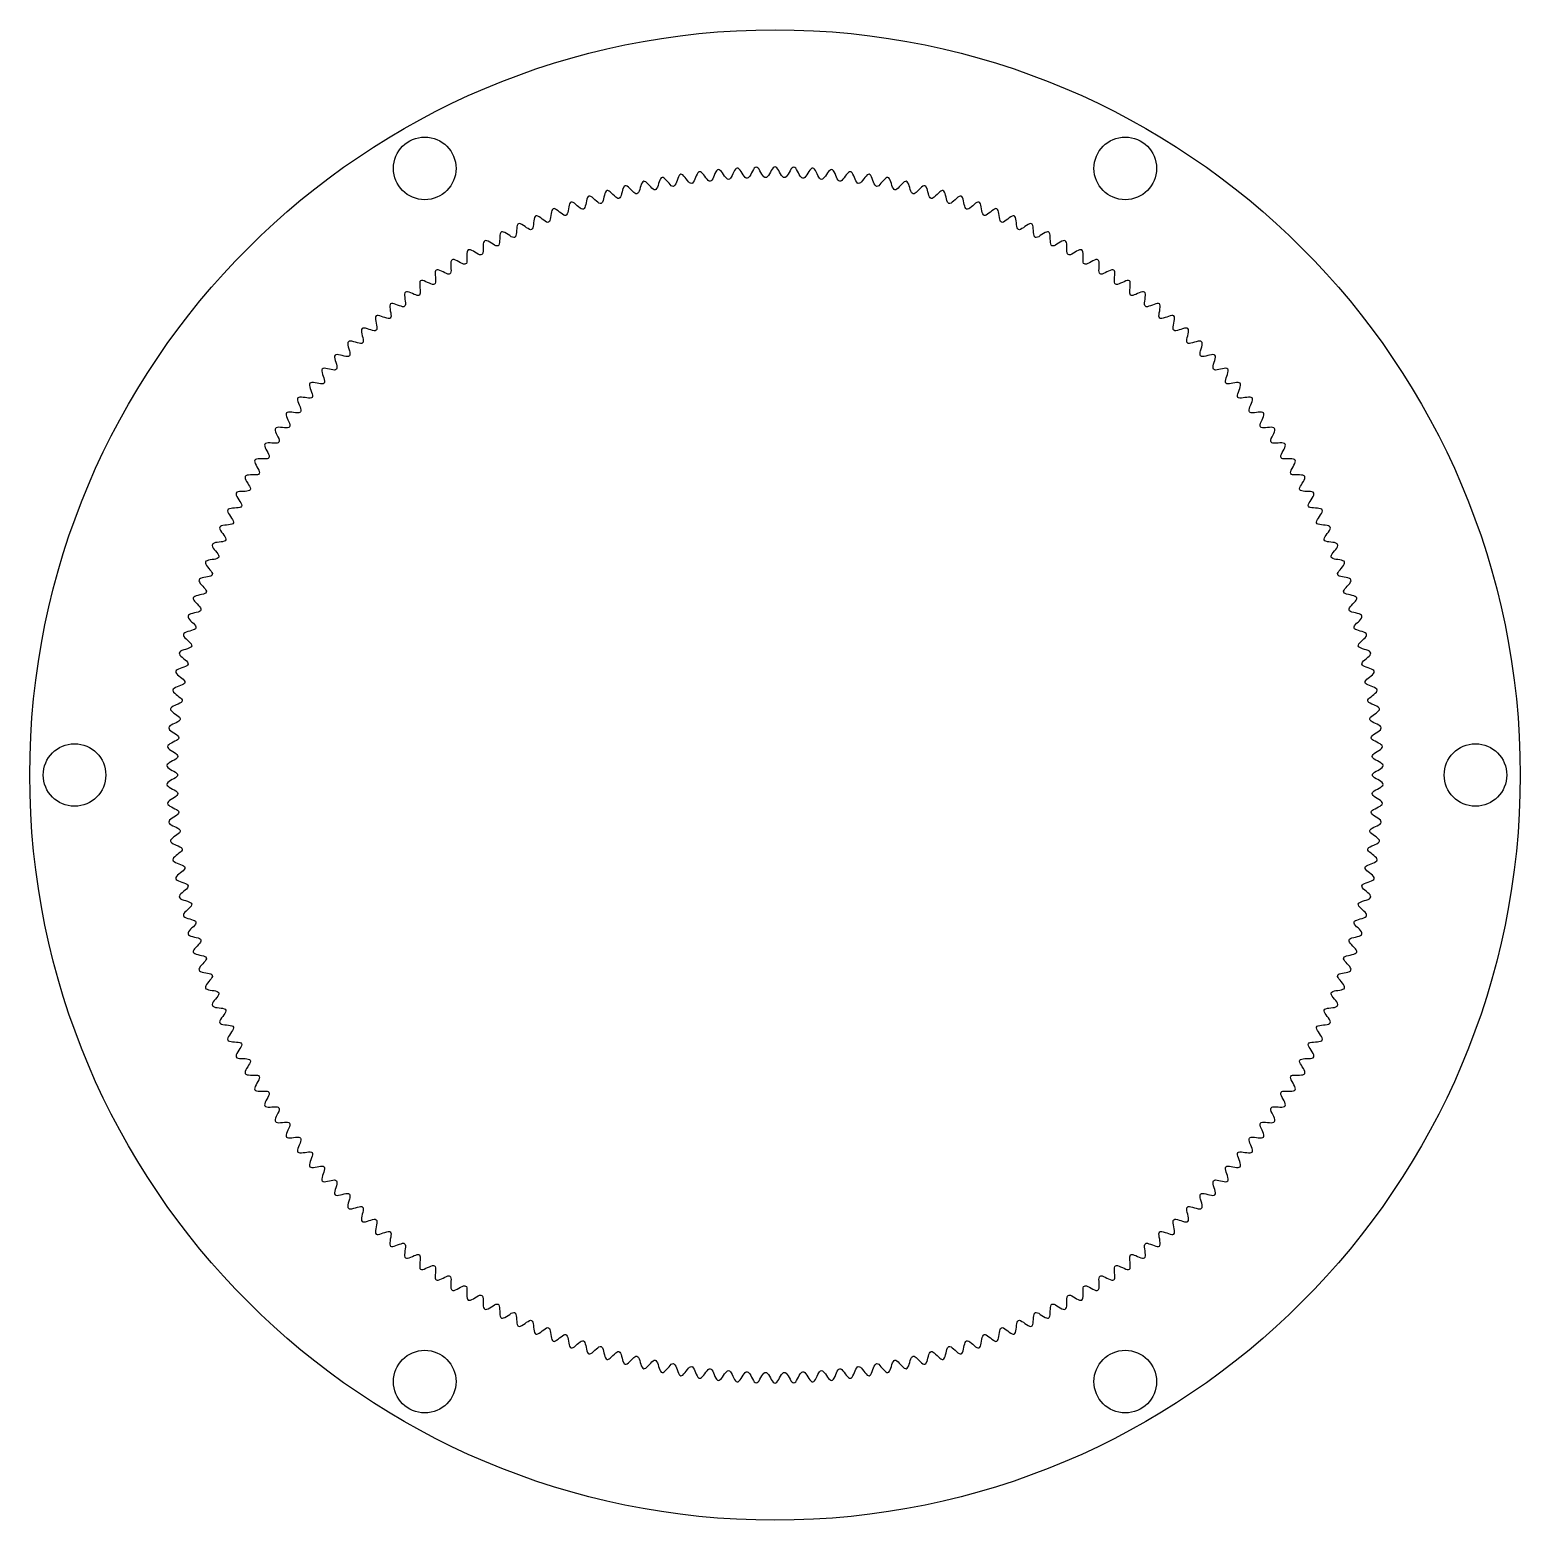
# Model space of a CAD drawing. Header units: millimetres. Extents: x -50 to 50, y -50 to 50.
import ezdxf

# ---------------------------------------------------------------- set-up
doc = ezdxf.new("R2010")
doc.units = ezdxf.units.MM

msp = doc.modelspace()

# ---------------------------------------------------------------- linework, layer by layer
at = {"layer": 'HOLES'}
for centre in [(-23.5, 40.7), (23.5, 40.7), (-47, 0), (47, 0), (-23.5, -40.7), (23.5, -40.7)]:
    msp.add_circle(centre, 2.1, dxfattribs=at)
at = {"layer": 'OUTER'}
msp.add_circle((0, 0), 50, dxfattribs=at)
at = {"layer": 'TEETH'}
msp.add_lwpolyline([(40.8, -0.63), (40.78, -0.57), (40.73, -0.51), (40.65, -0.44), (40.55, -0.38), (40.44, -0.31), (40.33, -0.25), (40.23, -0.19), (40.15, -0.12), (40.1, -0.06), (40.08, 0), (40.1, 0.06), (40.15, 0.12), (40.23, 0.19), (40.33, 0.25), (40.44, 0.31), (40.55, 0.38), (40.65, 0.44), (40.73, 0.51), (40.78, 0.57), (40.8, 0.63), (40.8, 0.63), (40.78, 0.7), (40.72, 0.76), (40.64, 0.82), (40.54, 0.88), (40.43, 0.94), (40.32, 1), (40.21, 1.06), (40.13, 1.12), (40.08, 1.18), (40.06, 1.25), (40.08, 1.31), (40.13, 1.37), (40.2, 1.44), (40.3, 1.5), (40.41, 1.57), (40.52, 1.64), (40.62, 1.71), (40.69, 1.77), (40.74, 1.84), (40.76, 1.9), (40.76, 1.9), (40.73, 1.97), (40.68, 2.03), (40.6, 2.09), (40.49, 2.14), (40.38, 2.2), (40.27, 2.26), (40.16, 2.31), (40.08, 2.37), (40.02, 2.43), (40, 2.49), (40.02, 2.56), (40.06, 2.62), (40.14, 2.69), (40.23, 2.76), (40.34, 2.83), (40.45, 2.9), (40.54, 2.97), (40.62, 3.04), (40.66, 3.1), (40.68, 3.17), (40.68, 3.17), (40.65, 3.23), (40.6, 3.29), (40.51, 3.35), (40.41, 3.4), (40.29, 3.45), (40.18, 3.51), (40.07, 3.56), (39.99, 3.62), (39.93, 3.67), (39.91, 3.73), (39.92, 3.8), (39.96, 3.87), (40.04, 3.94), (40.13, 4.01), (40.23, 4.08), (40.34, 4.16), (40.43, 4.23), (40.5, 4.3), (40.55, 4.37), (40.56, 4.43), (40.56, 4.43), (40.53, 4.49), (40.48, 4.55), (40.39, 4.61), (40.28, 4.66), (40.17, 4.71), (40.05, 4.76), (39.94, 4.81), (39.85, 4.86), (39.8, 4.91), (39.77, 4.97), (39.78, 5.04), (39.82, 5.11), (39.89, 5.18), (39.99, 5.25), (40.09, 5.33), (40.19, 5.41), (40.28, 5.48), (40.35, 5.56), (40.39, 5.63), (40.4, 5.69), (40.4, 5.69), (40.37, 5.75), (40.32, 5.81), (40.23, 5.86), (40.12, 5.91), (40, 5.95), (39.88, 6), (39.77, 6.05), (39.68, 6.1), (39.62, 6.15), (39.6, 6.21), (39.6, 6.27), (39.64, 6.34), (39.71, 6.42), (39.8, 6.49), (39.9, 6.57), (40, 6.65), (40.09, 6.73), (40.16, 6.81), (40.2, 6.88), (40.2, 6.95), (40.2, 6.95), (40.18, 7.01), (40.11, 7.06), (40.03, 7.11), (39.92, 7.15), (39.79, 7.19), (39.67, 7.24), (39.56, 7.28), (39.47, 7.33), (39.41, 7.38), (39.38, 7.44), (39.39, 7.5), (39.43, 7.57), (39.49, 7.65), (39.58, 7.73), (39.68, 7.81), (39.78, 7.9), (39.86, 7.98), (39.93, 8.05), (39.96, 8.13), (39.97, 8.19), (39.97, 8.19), (39.94, 8.25), (39.88, 8.3), (39.79, 8.35), (39.67, 8.39), (39.55, 8.43), (39.43, 8.47), (39.32, 8.51), (39.23, 8.55), (39.16, 8.6), (39.13, 8.66), (39.14, 8.72), (39.17, 8.79), (39.24, 8.87), (39.32, 8.96), (39.42, 9.04), (39.51, 9.13), (39.59, 9.21), (39.66, 9.29), (39.69, 9.37), (39.69, 9.43), (39.69, 9.43), (39.66, 9.49), (39.6, 9.54), (39.51, 9.58), (39.39, 9.62), (39.27, 9.65), (39.15, 9.69), (39.04, 9.73), (38.94, 9.77), (38.88, 9.81), (38.85, 9.87), (38.85, 9.94), (38.88, 10.01), (38.94, 10.09), (39.02, 10.18), (39.12, 10.26), (39.21, 10.35), (39.29, 10.44), (39.35, 10.52), (39.38, 10.6), (39.38, 10.66), (39.38, 10.66), (39.35, 10.72), (39.28, 10.77), (39.19, 10.81), (39.08, 10.84), (38.95, 10.87), (38.83, 10.9), (38.71, 10.93), (38.62, 10.97), (38.55, 11.02), (38.52, 11.07), (38.52, 11.14), (38.55, 11.21), (38.61, 11.3), (38.69, 11.38), (38.78, 11.48), (38.87, 11.57), (38.94, 11.66), (39, 11.74), (39.03, 11.82), (39.03, 11.88), (39.03, 11.88), (39, 11.94), (38.93, 11.98), (38.83, 12.02), (38.72, 12.05), (38.59, 12.08), (38.47, 12.1), (38.35, 12.13), (38.26, 12.17), (38.19, 12.21), (38.16, 12.27), (38.15, 12.33), (38.18, 12.41), (38.24, 12.49), (38.32, 12.58), (38.4, 12.68), (38.49, 12.77), (38.56, 12.86), (38.62, 12.95), (38.65, 13.02), (38.64, 13.09), (38.64, 13.09), (38.61, 13.14), (38.54, 13.19), (38.44, 13.22), (38.33, 13.25), (38.2, 13.27), (38.07, 13.29), (37.96, 13.32), (37.86, 13.35), (37.79, 13.39), (37.76, 13.45), (37.75, 13.51), (37.78, 13.59), (37.83, 13.67), (37.91, 13.77), (37.99, 13.86), (38.07, 13.96), (38.14, 14.06), (38.2, 14.14), (38.22, 14.22), (38.22, 14.29), (38.22, 14.29), (38.18, 14.34), (38.11, 14.38), (38.01, 14.41), (37.9, 14.43), (37.77, 14.45), (37.64, 14.47), (37.53, 14.49), (37.43, 14.52), (37.36, 14.56), (37.32, 14.62), (37.31, 14.68), (37.34, 14.76), (37.39, 14.84), (37.46, 14.94), (37.54, 15.04), (37.62, 15.14), (37.69, 15.23), (37.74, 15.32), (37.76, 15.4), (37.75, 15.47), (37.75, 15.47), (37.71, 15.52), (37.64, 15.56), (37.55, 15.59), (37.43, 15.61), (37.3, 15.62), (37.17, 15.64), (37.06, 15.65), (36.96, 15.68), (36.89, 15.72), (36.85, 15.77), (36.84, 15.83), (36.86, 15.91), (36.91, 16), (36.98, 16.1), (37.05, 16.2), (37.13, 16.3), (37.2, 16.4), (37.24, 16.49), (37.27, 16.57), (37.26, 16.63), (37.26, 16.63), (37.21, 16.68), (37.14, 16.72), (37.04, 16.75), (36.92, 16.76), (36.8, 16.77), (36.67, 16.78), (36.55, 16.8), (36.45, 16.82), (36.38, 16.86), (36.34, 16.91), (36.33, 16.97), (36.35, 17.05), (36.39, 17.14), (36.46, 17.24), (36.53, 17.34), (36.61, 17.45), (36.67, 17.55), (36.71, 17.64), (36.73, 17.72), (36.72, 17.78), (36.72, 17.78), (36.68, 17.83), (36.6, 17.87), (36.5, 17.89), (36.39, 17.9), (36.26, 17.91), (36.13, 17.92), (36.01, 17.93), (35.91, 17.95), (35.84, 17.98), (35.8, 18.03), (35.78, 18.09), (35.8, 18.17), (35.84, 18.26), (35.9, 18.36), (35.98, 18.47), (36.05, 18.58), (36.11, 18.68), (36.15, 18.77), (36.16, 18.85), (36.15, 18.92), (36.15, 18.92), (36.1, 18.97), (36.03, 19), (35.93, 19.02), (35.81, 19.03), (35.68, 19.03), (35.56, 19.03), (35.44, 19.04), (35.34, 19.06), (35.26, 19.09), (35.22, 19.13), (35.2, 19.2), (35.22, 19.28), (35.26, 19.37), (35.32, 19.47), (35.38, 19.58), (35.45, 19.69), (35.51, 19.79), (35.55, 19.89), (35.56, 19.97), (35.54, 20.03), (35.54, 20.03), (35.5, 20.08), (35.42, 20.11), (35.32, 20.12), (35.2, 20.13), (35.07, 20.13), (34.95, 20.13), (34.83, 20.13), (34.73, 20.15), (34.65, 20.17), (34.61, 20.22), (34.59, 20.28), (34.6, 20.36), (34.64, 20.46), (34.69, 20.56), (34.76, 20.67), (34.82, 20.78), (34.87, 20.89), (34.91, 20.98), (34.92, 21.06), (34.9, 21.13), (34.9, 21.13), (34.86, 21.17), (34.78, 21.2), (34.68, 21.21), (34.56, 21.21), (34.43, 21.21), (34.3, 21.21), (34.19, 21.21), (34.08, 21.22), (34.01, 21.24), (33.96, 21.29), (33.94, 21.35), (33.95, 21.43), (33.99, 21.52), (34.04, 21.63), (34.1, 21.74), (34.16, 21.86), (34.21, 21.96), (34.24, 22.06), (34.25, 22.14), (34.23, 22.2), (34.23, 22.2), (34.18, 22.25), (34.1, 22.27), (34, 22.28), (33.88, 22.28), (33.76, 22.27), (33.63, 22.26), (33.51, 22.26), (33.41, 22.27), (33.33, 22.29), (33.28, 22.33), (33.26, 22.39), (33.27, 22.47), (33.3, 22.57), (33.35, 22.68), (33.4, 22.79), (33.46, 22.91), (33.51, 23.02), (33.54, 23.11), (33.54, 23.2), (33.52, 23.26), (33.52, 23.26), (33.47, 23.3), (33.39, 23.32), (33.29, 23.33), (33.17, 23.32), (33.05, 23.31), (32.92, 23.3), (32.8, 23.29), (32.7, 23.29), (32.62, 23.32), (32.57, 23.36), (32.55, 23.42), (32.55, 23.5), (32.58, 23.6), (32.63, 23.7), (32.68, 23.82), (32.73, 23.94), (32.78, 24.05), (32.8, 24.15), (32.81, 24.23), (32.78, 24.29), (32.78, 24.29), (32.73, 24.33), (32.65, 24.35), (32.55, 24.35), (32.43, 24.34), (32.31, 24.33), (32.18, 24.31), (32.06, 24.3), (31.96, 24.3), (31.88, 24.32), (31.83, 24.36), (31.81, 24.42), (31.81, 24.5), (31.83, 24.6), (31.87, 24.71), (31.92, 24.83), (31.97, 24.94), (32.01, 25.06), (32.04, 25.15), (32.04, 25.24), (32.01, 25.3), (32.01, 25.3), (31.96, 25.34), (31.88, 25.35), (31.78, 25.35), (31.66, 25.34), (31.53, 25.32), (31.41, 25.3), (31.29, 25.28), (31.19, 25.28), (31.11, 25.3), (31.06, 25.34), (31.03, 25.4), (31.03, 25.48), (31.05, 25.57), (31.09, 25.69), (31.14, 25.81), (31.18, 25.93), (31.22, 26.04), (31.24, 26.14), (31.24, 26.22), (31.21, 26.28), (31.21, 26.28), (31.15, 26.32), (31.07, 26.33), (30.97, 26.33), (30.86, 26.31), (30.73, 26.29), (30.61, 26.26), (30.49, 26.24), (30.39, 26.24), (30.31, 26.25), (30.25, 26.29), (30.23, 26.35), (30.22, 26.43), (30.24, 26.53), (30.28, 26.64), (30.32, 26.76), (30.36, 26.88), (30.39, 27), (30.41, 27.1), (30.41, 27.18), (30.38, 27.24), (30.38, 27.24), (30.32, 27.27), (30.24, 27.29), (30.14, 27.28), (30.02, 27.26), (29.9, 27.23), (29.77, 27.2), (29.66, 27.18), (29.56, 27.17), (29.48, 27.18), (29.42, 27.22), (29.39, 27.28), (29.39, 27.36), (29.4, 27.46), (29.43, 27.57), (29.47, 27.69), (29.51, 27.81), (29.54, 27.93), (29.55, 28.03), (29.55, 28.11), (29.52, 28.17), (29.52, 28.17), (29.46, 28.2), (29.38, 28.21), (29.28, 28.2), (29.16, 28.18), (29.04, 28.15), (28.91, 28.11), (28.8, 28.09), (28.7, 28.08), (28.62, 28.09), (28.56, 28.12), (28.53, 28.18), (28.52, 28.26), (28.53, 28.36), (28.56, 28.47), (28.6, 28.6), (28.63, 28.72), (28.66, 28.83), (28.67, 28.94), (28.66, 29.02), (28.62, 29.07), (28.62, 29.07), (28.57, 29.11), (28.49, 29.11), (28.39, 29.1), (28.27, 29.07), (28.15, 29.04), (28.02, 29), (27.91, 28.97), (27.81, 28.96), (27.73, 28.96), (27.67, 28.99), (27.64, 29.05), (27.63, 29.13), (27.64, 29.23), (27.66, 29.35), (27.69, 29.47), (27.72, 29.6), (27.74, 29.71), (27.75, 29.81), (27.74, 29.89), (27.71, 29.95), (27.71, 29.95), (27.65, 29.98), (27.57, 29.99), (27.47, 29.97), (27.35, 29.94), (27.23, 29.9), (27.11, 29.86), (27, 29.83), (26.9, 29.81), (26.82, 29.81), (26.76, 29.84), (26.72, 29.9), (26.71, 29.98), (26.72, 30.08), (26.74, 30.19), (26.76, 30.32), (26.79, 30.44), (26.81, 30.56), (26.81, 30.66), (26.8, 30.74), (26.76, 30.8), (26.76, 30.8), (26.7, 30.83), (26.62, 30.83), (26.52, 30.81), (26.41, 30.77), (26.29, 30.73), (26.17, 30.69), (26.05, 30.65), (25.96, 30.63), (25.87, 30.63), (25.82, 30.66), (25.78, 30.71), (25.76, 30.79), (25.77, 30.89), (25.78, 31.01), (25.81, 31.14), (25.83, 31.26), (25.84, 31.38), (25.85, 31.48), (25.83, 31.56), (25.79, 31.61), (25.79, 31.61), (25.73, 31.64), (25.65, 31.64), (25.55, 31.62), (25.44, 31.58), (25.32, 31.53), (25.2, 31.49), (25.09, 31.45), (24.99, 31.42), (24.91, 31.42), (24.85, 31.45), (24.81, 31.5), (24.79, 31.58), (24.79, 31.68), (24.81, 31.8), (24.83, 31.92), (24.84, 32.05), (24.86, 32.17), (24.85, 32.27), (24.84, 32.35), (24.8, 32.4), (24.8, 32.4), (24.73, 32.43), (24.65, 32.42), (24.55, 32.4), (24.44, 32.36), (24.33, 32.31), (24.21, 32.25), (24.1, 32.21), (24, 32.18), (23.92, 32.18), (23.86, 32.2), (23.82, 32.26), (23.8, 32.33), (23.8, 32.43), (23.81, 32.55), (23.82, 32.68), (23.84, 32.81), (23.84, 32.92), (23.84, 33.03), (23.82, 33.11), (23.78, 33.16), (23.78, 33.16), (23.71, 33.18), (23.63, 33.17), (23.53, 33.15), (23.43, 33.1), (23.31, 33.05), (23.19, 32.99), (23.09, 32.95), (22.99, 32.92), (22.91, 32.91), (22.85, 32.93), (22.81, 32.98), (22.78, 33.06), (22.78, 33.16), (22.78, 33.28), (22.79, 33.4), (22.8, 33.53), (22.81, 33.65), (22.8, 33.75), (22.78, 33.83), (22.73, 33.88), (22.73, 33.88), (22.67, 33.9), (22.59, 33.89), (22.49, 33.86), (22.38, 33.81), (22.27, 33.76), (22.16, 33.7), (22.05, 33.65), (21.95, 33.61), (21.87, 33.61), (21.81, 33.63), (21.77, 33.67), (21.74, 33.75), (21.73, 33.85), (21.74, 33.97), (21.74, 34.1), (21.75, 34.23), (21.75, 34.34), (21.74, 34.44), (21.71, 34.52), (21.67, 34.57), (21.67, 34.57), (21.61, 34.59), (21.52, 34.58), (21.43, 34.55), (21.32, 34.49), (21.21, 34.43), (21.1, 34.37), (20.99, 34.32), (20.9, 34.28), (20.82, 34.27), (20.76, 34.29), (20.71, 34.33), (20.68, 34.41), (20.67, 34.51), (20.67, 34.63), (20.67, 34.76), (20.67, 34.88), (20.67, 35), (20.66, 35.1), (20.63, 35.18), (20.58, 35.23), (20.58, 35.23), (20.52, 35.24), (20.44, 35.23), (20.34, 35.19), (20.24, 35.14), (20.13, 35.07), (20.02, 35.01), (19.92, 34.95), (19.82, 34.91), (19.74, 34.9), (19.68, 34.92), (19.63, 34.96), (19.6, 35.04), (19.59, 35.14), (19.58, 35.26), (19.58, 35.38), (19.58, 35.51), (19.57, 35.63), (19.56, 35.73), (19.52, 35.8), (19.48, 35.85), (19.48, 35.85), (19.41, 35.87), (19.33, 35.85), (19.24, 35.81), (19.14, 35.75), (19.03, 35.68), (18.92, 35.61), (18.82, 35.56), (18.73, 35.51), (18.65, 35.5), (18.58, 35.51), (18.54, 35.56), (18.5, 35.63), (18.49, 35.73), (18.48, 35.85), (18.47, 35.98), (18.47, 36.1), (18.46, 36.22), (18.44, 36.32), (18.4, 36.39), (18.35, 36.44), (18.35, 36.44), (18.29, 36.45), (18.21, 36.43), (18.12, 36.39), (18.02, 36.33), (17.91, 36.26), (17.8, 36.19), (17.7, 36.12), (17.61, 36.08), (17.53, 36.06), (17.47, 36.07), (17.42, 36.12), (17.39, 36.19), (17.37, 36.29), (17.35, 36.4), (17.34, 36.53), (17.33, 36.66), (17.32, 36.78), (17.3, 36.88), (17.26, 36.95), (17.21, 36.99), (17.21, 36.99), (17.15, 37), (17.07, 36.98), (16.98, 36.94), (16.88, 36.87), (16.77, 36.8), (16.67, 36.72), (16.57, 36.66), (16.48, 36.61), (16.4, 36.59), (16.34, 36.6), (16.29, 36.64), (16.25, 36.71), (16.23, 36.81), (16.21, 36.93), (16.2, 37.05), (16.19, 37.18), (16.17, 37.3), (16.14, 37.4), (16.1, 37.47), (16.05, 37.51), (16.05, 37.51), (15.99, 37.52), (15.91, 37.5), (15.82, 37.45), (15.72, 37.38), (15.62, 37.3), (15.52, 37.22), (15.42, 37.15), (15.34, 37.1), (15.26, 37.08), (15.19, 37.09), (15.14, 37.13), (15.1, 37.2), (15.08, 37.3), (15.06, 37.41), (15.04, 37.54), (15.02, 37.67), (15, 37.78), (14.97, 37.88), (14.93, 37.95), (14.88, 37.99), (14.88, 37.99), (14.81, 38), (14.73, 37.97), (14.65, 37.92), (14.55, 37.85), (14.45, 37.77), (14.35, 37.69), (14.26, 37.62), (14.17, 37.56), (14.1, 37.54), (14.03, 37.54), (13.98, 37.58), (13.94, 37.65), (13.91, 37.75), (13.88, 37.86), (13.86, 37.99), (13.84, 38.12), (13.82, 38.23), (13.79, 38.33), (13.74, 38.4), (13.69, 38.43), (13.69, 38.43), (13.62, 38.44), (13.55, 38.41), (13.46, 38.36), (13.37, 38.28), (13.27, 38.2), (13.18, 38.12), (13.08, 38.04), (13, 37.99), (12.92, 37.96), (12.86, 37.96), (12.81, 38), (12.76, 38.07), (12.73, 38.16), (12.7, 38.28), (12.68, 38.4), (12.65, 38.53), (12.62, 38.64), (12.59, 38.74), (12.54, 38.81), (12.49, 38.84), (12.49, 38.84), (12.42, 38.84), (12.35, 38.82), (12.26, 38.76), (12.17, 38.68), (12.08, 38.59), (11.98, 38.51), (11.89, 38.43), (11.81, 38.37), (11.74, 38.34), (11.67, 38.34), (11.62, 38.38), (11.57, 38.44), (11.54, 38.54), (11.5, 38.65), (11.48, 38.78), (11.45, 38.9), (11.41, 39.02), (11.38, 39.11), (11.33, 39.18), (11.27, 39.21), (11.27, 39.21), (11.21, 39.21), (11.13, 39.18), (11.05, 39.12), (10.96, 39.04), (10.87, 38.95), (10.78, 38.86), (10.69, 38.78), (10.61, 38.72), (10.54, 38.69), (10.47, 38.69), (10.42, 38.72), (10.37, 38.79), (10.33, 38.88), (10.3, 38.99), (10.26, 39.12), (10.23, 39.24), (10.2, 39.35), (10.15, 39.45), (10.11, 39.51), (10.05, 39.54), (10.05, 39.54), (9.98, 39.54), (9.91, 39.51), (9.83, 39.45), (9.74, 39.36), (9.65, 39.27), (9.57, 39.18), (9.48, 39.09), (9.4, 39.03), (9.33, 39), (9.27, 38.99), (9.21, 39.03), (9.16, 39.09), (9.12, 39.18), (9.08, 39.29), (9.04, 39.42), (9.01, 39.54), (8.97, 39.65), (8.92, 39.74), (8.87, 39.81), (8.81, 39.84), (8.81, 39.84), (8.75, 39.83), (8.67, 39.8), (8.6, 39.73), (8.51, 39.65), (8.43, 39.55), (8.34, 39.46), (8.26, 39.37), (8.18, 39.31), (8.11, 39.27), (8.05, 39.26), (7.99, 39.29), (7.94, 39.36), (7.89, 39.45), (7.85, 39.56), (7.81, 39.68), (7.77, 39.8), (7.73, 39.91), (7.68, 40), (7.63, 40.06), (7.57, 40.09), (7.57, 40.09), (7.5, 40.09), (7.43, 40.05), (7.36, 39.98), (7.28, 39.89), (7.19, 39.79), (7.11, 39.7), (7.03, 39.61), (6.96, 39.54), (6.89, 39.5), (6.82, 39.49), (6.76, 39.52), (6.71, 39.58), (6.66, 39.67), (6.62, 39.78), (6.57, 39.9), (6.53, 40.02), (6.48, 40.13), (6.43, 40.22), (6.38, 40.28), (6.32, 40.31), (6.32, 40.31), (6.25, 40.3), (6.18, 40.26), (6.11, 40.19), (6.03, 40.1), (5.95, 40), (5.87, 39.9), (5.8, 39.81), (5.73, 39.74), (5.66, 39.7), (5.59, 39.69), (5.53, 39.71), (5.48, 39.77), (5.43, 39.86), (5.38, 39.97), (5.33, 40.09), (5.28, 40.21), (5.23, 40.31), (5.18, 40.4), (5.12, 40.46), (5.06, 40.48), (5.06, 40.48), (5, 40.47), (4.93, 40.43), (4.86, 40.36), (4.78, 40.27), (4.71, 40.17), (4.63, 40.06), (4.56, 39.97), (4.49, 39.9), (4.42, 39.85), (4.35, 39.84), (4.29, 39.87), (4.24, 39.92), (4.18, 40.01), (4.13, 40.12), (4.08, 40.23), (4.03, 40.35), (3.98, 40.46), (3.92, 40.54), (3.86, 40.6), (3.8, 40.62), (3.8, 40.62), (3.74, 40.61), (3.67, 40.57), (3.6, 40.49), (3.53, 40.4), (3.45, 40.29), (3.38, 40.19), (3.31, 40.09), (3.24, 40.02), (3.18, 39.97), (3.11, 39.96), (3.05, 39.98), (2.99, 40.04), (2.94, 40.12), (2.88, 40.23), (2.83, 40.34), (2.77, 40.46), (2.72, 40.56), (2.66, 40.64), (2.6, 40.7), (2.54, 40.72), (2.54, 40.72), (2.47, 40.71), (2.41, 40.66), (2.34, 40.58), (2.27, 40.49), (2.2, 40.38), (2.13, 40.27), (2.06, 40.18), (2, 40.1), (1.93, 40.05), (1.87, 40.04), (1.81, 40.06), (1.75, 40.11), (1.69, 40.19), (1.63, 40.3), (1.57, 40.41), (1.51, 40.52), (1.45, 40.63), (1.39, 40.71), (1.33, 40.76), (1.27, 40.78), (1.27, 40.78), (1.2, 40.76), (1.14, 40.72), (1.07, 40.64), (1.01, 40.54), (0.94, 40.43), (0.88, 40.32), (0.81, 40.22), (0.75, 40.14), (0.69, 40.09), (0.62, 40.08), (0.56, 40.09), (0.5, 40.15), (0.44, 40.23), (0.38, 40.33), (0.31, 40.44), (0.25, 40.55), (0.19, 40.65), (0.13, 40.73), (0.06, 40.78), (0, 40.8), (0, 40.8), (-0.06, 40.78), (-0.13, 40.73), (-0.19, 40.65), (-0.25, 40.55), (-0.31, 40.44), (-0.38, 40.33), (-0.44, 40.23), (-0.5, 40.15), (-0.56, 40.09), (-0.62, 40.08), (-0.69, 40.09), (-0.75, 40.14), (-0.81, 40.22), (-0.88, 40.32), (-0.94, 40.43), (-1.01, 40.54), (-1.07, 40.64), (-1.14, 40.72), (-1.2, 40.76), (-1.27, 40.78), (-1.27, 40.78), (-1.33, 40.76), (-1.39, 40.71), (-1.45, 40.63), (-1.51, 40.52), (-1.57, 40.41), (-1.63, 40.3), (-1.69, 40.19), (-1.75, 40.11), (-1.81, 40.06), (-1.87, 40.04), (-1.93, 40.05), (-2, 40.1), (-2.06, 40.18), (-2.13, 40.27), (-2.2, 40.38), (-2.27, 40.49), (-2.34, 40.58), (-2.41, 40.66), (-2.47, 40.71), (-2.54, 40.72), (-2.54, 40.72), (-2.6, 40.7), (-2.66, 40.64), (-2.72, 40.56), (-2.77, 40.46), (-2.83, 40.34), (-2.88, 40.23), (-2.94, 40.12), (-2.99, 40.04), (-3.05, 39.98), (-3.11, 39.96), (-3.18, 39.97), (-3.24, 40.02), (-3.31, 40.09), (-3.38, 40.19), (-3.45, 40.29), (-3.53, 40.4), (-3.6, 40.49), (-3.67, 40.57), (-3.74, 40.61), (-3.8, 40.62), (-3.8, 40.62), (-3.86, 40.6), (-3.92, 40.54), (-3.98, 40.46), (-4.03, 40.35), (-4.08, 40.23), (-4.13, 40.12), (-4.18, 40.01), (-4.24, 39.92), (-4.29, 39.87), (-4.35, 39.84), (-4.42, 39.85), (-4.49, 39.9), (-4.56, 39.97), (-4.63, 40.06), (-4.71, 40.17), (-4.78, 40.27), (-4.86, 40.36), (-4.93, 40.43), (-5, 40.47), (-5.06, 40.48), (-5.06, 40.48), (-5.12, 40.46), (-5.18, 40.4), (-5.23, 40.31), (-5.28, 40.21), (-5.33, 40.09), (-5.38, 39.97), (-5.43, 39.86), (-5.48, 39.77), (-5.53, 39.71), (-5.59, 39.69), (-5.66, 39.7), (-5.73, 39.74), (-5.8, 39.81), (-5.87, 39.9), (-5.95, 40), (-6.03, 40.1), (-6.11, 40.19), (-6.18, 40.26), (-6.25, 40.3), (-6.32, 40.31), (-6.32, 40.31), (-6.38, 40.28), (-6.43, 40.22), (-6.48, 40.13), (-6.53, 40.02), (-6.57, 39.9), (-6.62, 39.78), (-6.66, 39.67), (-6.71, 39.58), (-6.76, 39.52), (-6.82, 39.49), (-6.89, 39.5), (-6.96, 39.54), (-7.03, 39.61), (-7.11, 39.7), (-7.19, 39.79), (-7.28, 39.89), (-7.36, 39.98), (-7.43, 40.05), (-7.5, 40.09), (-7.57, 40.09), (-7.57, 40.09), (-7.63, 40.06), (-7.68, 40), (-7.73, 39.91), (-7.77, 39.8), (-7.81, 39.68), (-7.85, 39.56), (-7.89, 39.45), (-7.94, 39.36), (-7.99, 39.29), (-8.05, 39.26), (-8.11, 39.27), (-8.18, 39.31), (-8.26, 39.37), (-8.34, 39.46), (-8.43, 39.55), (-8.51, 39.65), (-8.6, 39.73), (-8.67, 39.8), (-8.75, 39.83), (-8.81, 39.84), (-8.81, 39.84), (-8.87, 39.81), (-8.92, 39.74), (-8.97, 39.65), (-9.01, 39.54), (-9.04, 39.42), (-9.08, 39.29), (-9.12, 39.18), (-9.16, 39.09), (-9.21, 39.03), (-9.27, 38.99), (-9.33, 39), (-9.4, 39.03), (-9.48, 39.09), (-9.57, 39.18), (-9.65, 39.27), (-9.74, 39.36), (-9.83, 39.45), (-9.91, 39.51), (-9.98, 39.54), (-10.05, 39.54), (-10.05, 39.54), (-10.11, 39.51), (-10.15, 39.45), (-10.2, 39.35), (-10.23, 39.24), (-10.26, 39.12), (-10.3, 38.99), (-10.33, 38.88), (-10.37, 38.79), (-10.42, 38.72), (-10.47, 38.69), (-10.54, 38.69), (-10.61, 38.72), (-10.69, 38.78), (-10.78, 38.86), (-10.87, 38.95), (-10.96, 39.04), (-11.05, 39.12), (-11.13, 39.18), (-11.21, 39.21), (-11.27, 39.21), (-11.27, 39.21), (-11.33, 39.18), (-11.38, 39.11), (-11.41, 39.02), (-11.45, 38.9), (-11.48, 38.78), (-11.5, 38.65), (-11.54, 38.54), (-11.57, 38.44), (-11.62, 38.38), (-11.67, 38.34), (-11.74, 38.34), (-11.81, 38.37), (-11.89, 38.43), (-11.98, 38.51), (-12.08, 38.59), (-12.17, 38.68), (-12.26, 38.76), (-12.35, 38.82), (-12.42, 38.84), (-12.49, 38.84), (-12.49, 38.84), (-12.54, 38.81), (-12.59, 38.74), (-12.62, 38.64), (-12.65, 38.53), (-12.68, 38.4), (-12.7, 38.28), (-12.73, 38.16), (-12.76, 38.07), (-12.81, 38), (-12.86, 37.96), (-12.92, 37.96), (-13, 37.99), (-13.08, 38.04), (-13.18, 38.12), (-13.27, 38.2), (-13.37, 38.28), (-13.46, 38.36), (-13.55, 38.41), (-13.62, 38.44), (-13.69, 38.43), (-13.69, 38.43), (-13.74, 38.4), (-13.79, 38.33), (-13.82, 38.23), (-13.84, 38.12), (-13.86, 37.99), (-13.88, 37.86), (-13.91, 37.75), (-13.94, 37.65), (-13.98, 37.58), (-14.03, 37.54), (-14.1, 37.54), (-14.17, 37.56), (-14.26, 37.62), (-14.35, 37.69), (-14.45, 37.77), (-14.55, 37.85), (-14.65, 37.92), (-14.73, 37.97), (-14.81, 38), (-14.88, 37.99), (-14.88, 37.99), (-14.93, 37.95), (-14.97, 37.88), (-15, 37.78), (-15.02, 37.67), (-15.04, 37.54), (-15.06, 37.41), (-15.08, 37.3), (-15.1, 37.2), (-15.14, 37.13), (-15.19, 37.09), (-15.26, 37.08), (-15.34, 37.1), (-15.42, 37.15), (-15.52, 37.22), (-15.62, 37.3), (-15.72, 37.38), (-15.82, 37.45), (-15.91, 37.5), (-15.99, 37.52), (-16.05, 37.51), (-16.05, 37.51), (-16.1, 37.47), (-16.14, 37.4), (-16.17, 37.3), (-16.19, 37.18), (-16.2, 37.05), (-16.21, 36.93), (-16.23, 36.81), (-16.25, 36.71), (-16.29, 36.64), (-16.34, 36.6), (-16.4, 36.59), (-16.48, 36.61), (-16.57, 36.66), (-16.67, 36.72), (-16.77, 36.8), (-16.88, 36.87), (-16.98, 36.94), (-17.07, 36.98), (-17.15, 37), (-17.21, 36.99), (-17.21, 36.99), (-17.26, 36.95), (-17.3, 36.88), (-17.32, 36.78), (-17.33, 36.66), (-17.34, 36.53), (-17.35, 36.4), (-17.37, 36.29), (-17.39, 36.19), (-17.42, 36.12), (-17.47, 36.07), (-17.53, 36.06), (-17.61, 36.08), (-17.7, 36.12), (-17.8, 36.19), (-17.91, 36.26), (-18.02, 36.33), (-18.12, 36.39), (-18.21, 36.43), (-18.29, 36.45), (-18.35, 36.44), (-18.35, 36.44), (-18.4, 36.39), (-18.44, 36.32), (-18.46, 36.22), (-18.47, 36.1), (-18.47, 35.98), (-18.48, 35.85), (-18.49, 35.73), (-18.5, 35.63), (-18.54, 35.56), (-18.58, 35.51), (-18.65, 35.5), (-18.73, 35.51), (-18.82, 35.56), (-18.92, 35.61), (-19.03, 35.68), (-19.14, 35.75), (-19.24, 35.81), (-19.33, 35.85), (-19.41, 35.87), (-19.48, 35.85), (-19.48, 35.85), (-19.52, 35.8), (-19.56, 35.73), (-19.57, 35.63), (-19.58, 35.51), (-19.58, 35.38), (-19.58, 35.26), (-19.59, 35.14), (-19.6, 35.04), (-19.63, 34.96), (-19.68, 34.92), (-19.74, 34.9), (-19.82, 34.91), (-19.92, 34.95), (-20.02, 35.01), (-20.13, 35.07), (-20.24, 35.14), (-20.34, 35.19), (-20.44, 35.23), (-20.52, 35.24), (-20.58, 35.23), (-20.58, 35.23), (-20.63, 35.18), (-20.66, 35.1), (-20.67, 35), (-20.67, 34.88), (-20.67, 34.76), (-20.67, 34.63), (-20.67, 34.51), (-20.68, 34.41), (-20.71, 34.33), (-20.76, 34.29), (-20.82, 34.27), (-20.9, 34.28), (-20.99, 34.32), (-21.1, 34.37), (-21.21, 34.43), (-21.32, 34.49), (-21.43, 34.55), (-21.52, 34.58), (-21.61, 34.59), (-21.67, 34.57), (-21.67, 34.57), (-21.71, 34.52), (-21.74, 34.44), (-21.75, 34.34), (-21.75, 34.23), (-21.74, 34.1), (-21.74, 33.97), (-21.73, 33.85), (-21.74, 33.75), (-21.77, 33.67), (-21.81, 33.63), (-21.87, 33.61), (-21.95, 33.61), (-22.05, 33.65), (-22.16, 33.7), (-22.27, 33.76), (-22.38, 33.81), (-22.49, 33.86), (-22.59, 33.89), (-22.67, 33.9), (-22.73, 33.88), (-22.73, 33.88), (-22.78, 33.83), (-22.8, 33.75), (-22.81, 33.65), (-22.8, 33.53), (-22.79, 33.4), (-22.78, 33.28), (-22.78, 33.16), (-22.78, 33.06), (-22.81, 32.98), (-22.85, 32.93), (-22.91, 32.91), (-22.99, 32.92), (-23.09, 32.95), (-23.19, 32.99), (-23.31, 33.05), (-23.43, 33.1), (-23.53, 33.15), (-23.63, 33.17), (-23.71, 33.18), (-23.78, 33.16), (-23.78, 33.16), (-23.82, 33.11), (-23.84, 33.03), (-23.84, 32.92), (-23.84, 32.81), (-23.82, 32.68), (-23.81, 32.55), (-23.8, 32.43), (-23.8, 32.33), (-23.82, 32.26), (-23.86, 32.2), (-23.92, 32.18), (-24, 32.18), (-24.1, 32.21), (-24.21, 32.25), (-24.33, 32.31), (-24.44, 32.36), (-24.55, 32.4), (-24.65, 32.42), (-24.73, 32.43), (-24.8, 32.4), (-24.8, 32.4), (-24.84, 32.35), (-24.85, 32.27), (-24.86, 32.17), (-24.84, 32.05), (-24.83, 31.92), (-24.81, 31.8), (-24.79, 31.68), (-24.79, 31.58), (-24.81, 31.5), (-24.85, 31.45), (-24.91, 31.42), (-24.99, 31.42), (-25.09, 31.45), (-25.2, 31.49), (-25.32, 31.53), (-25.44, 31.58), (-25.55, 31.62), (-25.65, 31.64), (-25.73, 31.64), (-25.79, 31.61), (-25.79, 31.61), (-25.83, 31.56), (-25.85, 31.48), (-25.84, 31.38), (-25.83, 31.26), (-25.81, 31.14), (-25.78, 31.01), (-25.77, 30.89), (-25.76, 30.79), (-25.78, 30.71), (-25.82, 30.66), (-25.87, 30.63), (-25.96, 30.63), (-26.05, 30.65), (-26.17, 30.69), (-26.29, 30.73), (-26.41, 30.77), (-26.52, 30.81), (-26.62, 30.83), (-26.7, 30.83), (-26.76, 30.8), (-26.76, 30.8), (-26.8, 30.74), (-26.81, 30.66), (-26.81, 30.56), (-26.79, 30.44), (-26.76, 30.32), (-26.74, 30.19), (-26.72, 30.08), (-26.71, 29.98), (-26.72, 29.9), (-26.76, 29.84), (-26.82, 29.81), (-26.9, 29.81), (-27, 29.83), (-27.11, 29.86), (-27.23, 29.9), (-27.35, 29.94), (-27.47, 29.97), (-27.57, 29.99), (-27.65, 29.98), (-27.71, 29.95), (-27.71, 29.95), (-27.74, 29.89), (-27.75, 29.81), (-27.74, 29.71), (-27.72, 29.6), (-27.69, 29.47), (-27.66, 29.35), (-27.64, 29.23), (-27.63, 29.13), (-27.64, 29.05), (-27.67, 28.99), (-27.73, 28.96), (-27.81, 28.96), (-27.91, 28.97), (-28.02, 29), (-28.15, 29.04), (-28.27, 29.07), (-28.39, 29.1), (-28.49, 29.11), (-28.57, 29.11), (-28.62, 29.07), (-28.62, 29.07), (-28.66, 29.02), (-28.67, 28.94), (-28.66, 28.83), (-28.63, 28.72), (-28.6, 28.6), (-28.56, 28.47), (-28.53, 28.36), (-28.52, 28.26), (-28.53, 28.18), (-28.56, 28.12), (-28.62, 28.09), (-28.7, 28.08), (-28.8, 28.09), (-28.91, 28.11), (-29.04, 28.15), (-29.16, 28.18), (-29.28, 28.2), (-29.38, 28.21), (-29.46, 28.2), (-29.52, 28.17), (-29.52, 28.17), (-29.55, 28.11), (-29.55, 28.03), (-29.54, 27.93), (-29.51, 27.81), (-29.47, 27.69), (-29.43, 27.57), (-29.4, 27.46), (-29.39, 27.36), (-29.39, 27.28), (-29.42, 27.22), (-29.48, 27.18), (-29.56, 27.17), (-29.66, 27.18), (-29.77, 27.2), (-29.9, 27.23), (-30.02, 27.26), (-30.14, 27.28), (-30.24, 27.29), (-30.32, 27.27), (-30.38, 27.24), (-30.38, 27.24), (-30.41, 27.18), (-30.41, 27.1), (-30.39, 27), (-30.36, 26.88), (-30.32, 26.76), (-30.28, 26.64), (-30.24, 26.53), (-30.22, 26.43), (-30.23, 26.35), (-30.25, 26.29), (-30.31, 26.25), (-30.39, 26.24), (-30.49, 26.24), (-30.61, 26.26), (-30.73, 26.29), (-30.86, 26.31), (-30.97, 26.33), (-31.07, 26.33), (-31.15, 26.32), (-31.21, 26.28), (-31.21, 26.28), (-31.24, 26.22), (-31.24, 26.14), (-31.22, 26.04), (-31.18, 25.93), (-31.14, 25.81), (-31.09, 25.69), (-31.05, 25.57), (-31.03, 25.48), (-31.03, 25.4), (-31.06, 25.34), (-31.11, 25.3), (-31.19, 25.28), (-31.29, 25.28), (-31.41, 25.3), (-31.53, 25.32), (-31.66, 25.34), (-31.78, 25.35), (-31.88, 25.35), (-31.96, 25.34), (-32.01, 25.3), (-32.01, 25.3), (-32.04, 25.24), (-32.04, 25.15), (-32.01, 25.06), (-31.97, 24.94), (-31.92, 24.83), (-31.87, 24.71), (-31.83, 24.6), (-31.81, 24.5), (-31.81, 24.42), (-31.83, 24.36), (-31.88, 24.32), (-31.96, 24.3), (-32.06, 24.3), (-32.18, 24.31), (-32.31, 24.33), (-32.43, 24.34), (-32.55, 24.35), (-32.65, 24.35), (-32.73, 24.33), (-32.78, 24.29), (-32.78, 24.29), (-32.81, 24.23), (-32.8, 24.15), (-32.78, 24.05), (-32.73, 23.94), (-32.68, 23.82), (-32.63, 23.7), (-32.58, 23.6), (-32.55, 23.5), (-32.55, 23.42), (-32.57, 23.36), (-32.62, 23.32), (-32.7, 23.29), (-32.8, 23.29), (-32.92, 23.3), (-33.05, 23.31), (-33.17, 23.32), (-33.29, 23.33), (-33.39, 23.32), (-33.47, 23.3), (-33.52, 23.26), (-33.52, 23.26), (-33.54, 23.2), (-33.54, 23.11), (-33.51, 23.02), (-33.46, 22.91), (-33.4, 22.79), (-33.35, 22.68), (-33.3, 22.57), (-33.27, 22.47), (-33.26, 22.39), (-33.28, 22.33), (-33.33, 22.29), (-33.41, 22.27), (-33.51, 22.26), (-33.63, 22.26), (-33.76, 22.27), (-33.88, 22.28), (-34, 22.28), (-34.1, 22.27), (-34.18, 22.25), (-34.23, 22.2), (-34.23, 22.2), (-34.25, 22.14), (-34.24, 22.06), (-34.21, 21.96), (-34.16, 21.86), (-34.1, 21.74), (-34.04, 21.63), (-33.99, 21.52), (-33.95, 21.43), (-33.94, 21.35), (-33.96, 21.29), (-34.01, 21.24), (-34.08, 21.22), (-34.19, 21.21), (-34.3, 21.21), (-34.43, 21.21), (-34.56, 21.21), (-34.68, 21.21), (-34.78, 21.2), (-34.86, 21.17), (-34.9, 21.13), (-34.9, 21.13), (-34.92, 21.06), (-34.91, 20.98), (-34.87, 20.89), (-34.82, 20.78), (-34.76, 20.67), (-34.69, 20.56), (-34.64, 20.46), (-34.6, 20.36), (-34.59, 20.28), (-34.61, 20.22), (-34.65, 20.17), (-34.73, 20.15), (-34.83, 20.13), (-34.95, 20.13), (-35.07, 20.13), (-35.2, 20.13), (-35.32, 20.12), (-35.42, 20.11), (-35.5, 20.08), (-35.54, 20.03), (-35.54, 20.03), (-35.56, 19.97), (-35.55, 19.89), (-35.51, 19.79), (-35.45, 19.69), (-35.38, 19.58), (-35.32, 19.47), (-35.26, 19.37), (-35.22, 19.28), (-35.2, 19.2), (-35.22, 19.13), (-35.26, 19.09), (-35.34, 19.06), (-35.44, 19.04), (-35.56, 19.03), (-35.68, 19.03), (-35.81, 19.03), (-35.93, 19.02), (-36.03, 19), (-36.1, 18.97), (-36.15, 18.92), (-36.15, 18.92), (-36.16, 18.85), (-36.15, 18.77), (-36.11, 18.68), (-36.05, 18.58), (-35.98, 18.47), (-35.9, 18.36), (-35.84, 18.26), (-35.8, 18.17), (-35.78, 18.09), (-35.8, 18.03), (-35.84, 17.98), (-35.91, 17.95), (-36.01, 17.93), (-36.13, 17.92), (-36.26, 17.91), (-36.39, 17.9), (-36.5, 17.89), (-36.6, 17.87), (-36.68, 17.83), (-36.72, 17.78), (-36.72, 17.78), (-36.73, 17.72), (-36.71, 17.64), (-36.67, 17.55), (-36.61, 17.45), (-36.53, 17.34), (-36.46, 17.24), (-36.39, 17.14), (-36.35, 17.05), (-36.33, 16.97), (-36.34, 16.91), (-36.38, 16.86), (-36.45, 16.82), (-36.55, 16.8), (-36.67, 16.78), (-36.8, 16.77), (-36.92, 16.76), (-37.04, 16.75), (-37.14, 16.72), (-37.21, 16.68), (-37.26, 16.63), (-37.26, 16.63), (-37.27, 16.57), (-37.24, 16.49), (-37.2, 16.4), (-37.13, 16.3), (-37.05, 16.2), (-36.98, 16.1), (-36.91, 16), (-36.86, 15.91), (-36.84, 15.83), (-36.85, 15.77), (-36.89, 15.72), (-36.96, 15.68), (-37.06, 15.65), (-37.17, 15.64), (-37.3, 15.62), (-37.43, 15.61), (-37.55, 15.59), (-37.64, 15.56), (-37.71, 15.52), (-37.75, 15.47), (-37.75, 15.47), (-37.76, 15.4), (-37.74, 15.32), (-37.69, 15.23), (-37.62, 15.14), (-37.54, 15.04), (-37.46, 14.94), (-37.39, 14.84), (-37.34, 14.76), (-37.31, 14.68), (-37.32, 14.62), (-37.36, 14.56), (-37.43, 14.52), (-37.53, 14.49), (-37.64, 14.47), (-37.77, 14.45), (-37.9, 14.43), (-38.01, 14.41), (-38.11, 14.38), (-38.18, 14.34), (-38.22, 14.29), (-38.22, 14.29), (-38.22, 14.22), (-38.2, 14.14), (-38.14, 14.06), (-38.07, 13.96), (-37.99, 13.86), (-37.91, 13.77), (-37.83, 13.67), (-37.78, 13.59), (-37.75, 13.51), (-37.76, 13.45), (-37.79, 13.39), (-37.86, 13.35), (-37.96, 13.32), (-38.07, 13.29), (-38.2, 13.27), (-38.33, 13.25), (-38.44, 13.22), (-38.54, 13.19), (-38.61, 13.14), (-38.64, 13.09), (-38.64, 13.09), (-38.65, 13.02), (-38.62, 12.95), (-38.56, 12.86), (-38.49, 12.77), (-38.4, 12.68), (-38.32, 12.58), (-38.24, 12.49), (-38.18, 12.41), (-38.15, 12.33), (-38.16, 12.27), (-38.19, 12.21), (-38.26, 12.17), (-38.35, 12.13), (-38.47, 12.1), (-38.59, 12.08), (-38.72, 12.05), (-38.83, 12.02), (-38.93, 11.98), (-39, 11.94), (-39.03, 11.88), (-39.03, 11.88), (-39.03, 11.82), (-39, 11.74), (-38.94, 11.66), (-38.87, 11.57), (-38.78, 11.48), (-38.69, 11.38), (-38.61, 11.3), (-38.55, 11.21), (-38.52, 11.14), (-38.52, 11.07), (-38.55, 11.02), (-38.62, 10.97), (-38.71, 10.93), (-38.83, 10.9), (-38.95, 10.87), (-39.08, 10.84), (-39.19, 10.81), (-39.28, 10.77), (-39.35, 10.72), (-39.38, 10.66), (-39.38, 10.66), (-39.38, 10.6), (-39.35, 10.52), (-39.29, 10.44), (-39.21, 10.35), (-39.12, 10.26), (-39.02, 10.18), (-38.94, 10.09), (-38.88, 10.01), (-38.85, 9.94), (-38.85, 9.87), (-38.88, 9.81), (-38.94, 9.77), (-39.04, 9.73), (-39.15, 9.69), (-39.27, 9.65), (-39.39, 9.62), (-39.51, 9.58), (-39.6, 9.54), (-39.66, 9.49), (-39.69, 9.43), (-39.69, 9.43), (-39.69, 9.37), (-39.66, 9.29), (-39.59, 9.21), (-39.51, 9.13), (-39.42, 9.04), (-39.32, 8.96), (-39.24, 8.87), (-39.17, 8.79), (-39.14, 8.72), (-39.13, 8.66), (-39.16, 8.6), (-39.23, 8.55), (-39.32, 8.51), (-39.43, 8.47), (-39.55, 8.43), (-39.67, 8.39), (-39.79, 8.35), (-39.88, 8.3), (-39.94, 8.25), (-39.97, 8.19), (-39.97, 8.19), (-39.96, 8.13), (-39.93, 8.05), (-39.86, 7.98), (-39.78, 7.9), (-39.68, 7.81), (-39.58, 7.73), (-39.49, 7.65), (-39.43, 7.57), (-39.39, 7.5), (-39.38, 7.44), (-39.41, 7.38), (-39.47, 7.33), (-39.56, 7.28), (-39.67, 7.24), (-39.79, 7.19), (-39.92, 7.15), (-40.03, 7.11), (-40.11, 7.06), (-40.18, 7.01), (-40.2, 6.95), (-40.2, 6.95), (-40.2, 6.88), (-40.16, 6.81), (-40.09, 6.73), (-40, 6.65), (-39.9, 6.57), (-39.8, 6.49), (-39.71, 6.42), (-39.64, 6.34), (-39.6, 6.27), (-39.6, 6.21), (-39.62, 6.15), (-39.68, 6.1), (-39.77, 6.05), (-39.88, 6), (-40, 5.95), (-40.12, 5.91), (-40.23, 5.86), (-40.32, 5.81), (-40.37, 5.75), (-40.4, 5.69), (-40.4, 5.69), (-40.39, 5.63), (-40.35, 5.56), (-40.28, 5.48), (-40.19, 5.41), (-40.09, 5.33), (-39.99, 5.25), (-39.89, 5.18), (-39.82, 5.11), (-39.78, 5.04), (-39.77, 4.97), (-39.8, 4.91), (-39.85, 4.86), (-39.94, 4.81), (-40.05, 4.76), (-40.17, 4.71), (-40.28, 4.66), (-40.39, 4.61), (-40.48, 4.55), (-40.53, 4.49), (-40.56, 4.43), (-40.56, 4.43), (-40.55, 4.37), (-40.5, 4.3), (-40.43, 4.23), (-40.34, 4.16), (-40.23, 4.08), (-40.13, 4.01), (-40.04, 3.94), (-39.96, 3.87), (-39.92, 3.8), (-39.91, 3.73), (-39.93, 3.67), (-39.99, 3.62), (-40.07, 3.56), (-40.18, 3.51), (-40.29, 3.45), (-40.41, 3.4), (-40.51, 3.35), (-40.6, 3.29), (-40.65, 3.23), (-40.68, 3.17), (-40.68, 3.17), (-40.66, 3.1), (-40.62, 3.04), (-40.54, 2.97), (-40.45, 2.9), (-40.34, 2.83), (-40.23, 2.76), (-40.14, 2.69), (-40.06, 2.62), (-40.02, 2.56), (-40, 2.49), (-40.02, 2.43), (-40.08, 2.37), (-40.16, 2.31), (-40.27, 2.26), (-40.38, 2.2), (-40.49, 2.14), (-40.6, 2.09), (-40.68, 2.03), (-40.73, 1.97), (-40.76, 1.9), (-40.76, 1.9), (-40.74, 1.84), (-40.69, 1.77), (-40.62, 1.71), (-40.52, 1.64), (-40.41, 1.57), (-40.3, 1.5), (-40.2, 1.44), (-40.13, 1.37), (-40.08, 1.31), (-40.06, 1.25), (-40.08, 1.18), (-40.13, 1.12), (-40.21, 1.06), (-40.32, 1), (-40.43, 0.94), (-40.54, 0.88), (-40.64, 0.82), (-40.72, 0.76), (-40.78, 0.7), (-40.8, 0.63), (-40.8, 0.63), (-40.78, 0.57), (-40.73, 0.51), (-40.65, 0.44), (-40.55, 0.38), (-40.44, 0.31), (-40.33, 0.25), (-40.23, 0.19), (-40.15, 0.12), (-40.1, 0.06), (-40.08, 0), (-40.1, -0.06), (-40.15, -0.12), (-40.23, -0.19), (-40.33, -0.25), (-40.44, -0.31), (-40.55, -0.38), (-40.65, -0.44), (-40.73, -0.51), (-40.78, -0.57), (-40.8, -0.63), (-40.8, -0.63), (-40.78, -0.7), (-40.72, -0.76), (-40.64, -0.82), (-40.54, -0.88), (-40.43, -0.94), (-40.32, -1), (-40.21, -1.06), (-40.13, -1.12), (-40.08, -1.18), (-40.06, -1.25), (-40.08, -1.31), (-40.13, -1.37), (-40.2, -1.44), (-40.3, -1.5), (-40.41, -1.57), (-40.52, -1.64), (-40.62, -1.71), (-40.69, -1.77), (-40.74, -1.84), (-40.76, -1.9), (-40.76, -1.9), (-40.73, -1.97), (-40.68, -2.03), (-40.6, -2.09), (-40.49, -2.14), (-40.38, -2.2), (-40.27, -2.26), (-40.16, -2.31), (-40.08, -2.37), (-40.02, -2.43), (-40, -2.49), (-40.02, -2.56), (-40.06, -2.62), (-40.14, -2.69), (-40.23, -2.76), (-40.34, -2.83), (-40.45, -2.9), (-40.54, -2.97), (-40.62, -3.04), (-40.66, -3.1), (-40.68, -3.17), (-40.68, -3.17), (-40.65, -3.23), (-40.6, -3.29), (-40.51, -3.35), (-40.41, -3.4), (-40.29, -3.45), (-40.18, -3.51), (-40.07, -3.56), (-39.99, -3.62), (-39.93, -3.67), (-39.91, -3.73), (-39.92, -3.8), (-39.96, -3.87), (-40.04, -3.94), (-40.13, -4.01), (-40.23, -4.08), (-40.34, -4.16), (-40.43, -4.23), (-40.5, -4.3), (-40.55, -4.37), (-40.56, -4.43), (-40.56, -4.43), (-40.53, -4.49), (-40.48, -4.55), (-40.39, -4.61), (-40.28, -4.66), (-40.17, -4.71), (-40.05, -4.76), (-39.94, -4.81), (-39.85, -4.86), (-39.8, -4.91), (-39.77, -4.97), (-39.78, -5.04), (-39.82, -5.11), (-39.89, -5.18), (-39.99, -5.25), (-40.09, -5.33), (-40.19, -5.41), (-40.28, -5.48), (-40.35, -5.56), (-40.39, -5.63), (-40.4, -5.69), (-40.4, -5.69), (-40.37, -5.75), (-40.32, -5.81), (-40.23, -5.86), (-40.12, -5.91), (-40, -5.95), (-39.88, -6), (-39.77, -6.05), (-39.68, -6.1), (-39.62, -6.15), (-39.6, -6.21), (-39.6, -6.27), (-39.64, -6.34), (-39.71, -6.42), (-39.8, -6.49), (-39.9, -6.57), (-40, -6.65), (-40.09, -6.73), (-40.16, -6.81), (-40.2, -6.88), (-40.2, -6.95), (-40.2, -6.95), (-40.18, -7.01), (-40.11, -7.06), (-40.03, -7.11), (-39.92, -7.15), (-39.79, -7.19), (-39.67, -7.24), (-39.56, -7.28), (-39.47, -7.33), (-39.41, -7.38), (-39.38, -7.44), (-39.39, -7.5), (-39.43, -7.57), (-39.49, -7.65), (-39.58, -7.73), (-39.68, -7.81), (-39.78, -7.9), (-39.86, -7.98), (-39.93, -8.05), (-39.96, -8.13), (-39.97, -8.19), (-39.97, -8.19), (-39.94, -8.25), (-39.88, -8.3), (-39.79, -8.35), (-39.67, -8.39), (-39.55, -8.43), (-39.43, -8.47), (-39.32, -8.51), (-39.23, -8.55), (-39.16, -8.6), (-39.13, -8.66), (-39.14, -8.72), (-39.17, -8.79), (-39.24, -8.87), (-39.32, -8.96), (-39.42, -9.04), (-39.51, -9.13), (-39.59, -9.21), (-39.66, -9.29), (-39.69, -9.37), (-39.69, -9.43), (-39.69, -9.43), (-39.66, -9.49), (-39.6, -9.54), (-39.51, -9.58), (-39.39, -9.62), (-39.27, -9.65), (-39.15, -9.69), (-39.04, -9.73), (-38.94, -9.77), (-38.88, -9.81), (-38.85, -9.87), (-38.85, -9.94), (-38.88, -10.01), (-38.94, -10.09), (-39.02, -10.18), (-39.12, -10.26), (-39.21, -10.35), (-39.29, -10.44), (-39.35, -10.52), (-39.38, -10.6), (-39.38, -10.66), (-39.38, -10.66), (-39.35, -10.72), (-39.28, -10.77), (-39.19, -10.81), (-39.08, -10.84), (-38.95, -10.87), (-38.83, -10.9), (-38.71, -10.93), (-38.62, -10.97), (-38.55, -11.02), (-38.52, -11.07), (-38.52, -11.14), (-38.55, -11.21), (-38.61, -11.3), (-38.69, -11.38), (-38.78, -11.48), (-38.87, -11.57), (-38.94, -11.66), (-39, -11.74), (-39.03, -11.82), (-39.03, -11.88), (-39.03, -11.88), (-39, -11.94), (-38.93, -11.98), (-38.83, -12.02), (-38.72, -12.05), (-38.59, -12.08), (-38.47, -12.1), (-38.35, -12.13), (-38.26, -12.17), (-38.19, -12.21), (-38.16, -12.27), (-38.15, -12.33), (-38.18, -12.41), (-38.24, -12.49), (-38.32, -12.58), (-38.4, -12.68), (-38.49, -12.77), (-38.56, -12.86), (-38.62, -12.95), (-38.65, -13.02), (-38.64, -13.09), (-38.64, -13.09), (-38.61, -13.14), (-38.54, -13.19), (-38.44, -13.22), (-38.33, -13.25), (-38.2, -13.27), (-38.07, -13.29), (-37.96, -13.32), (-37.86, -13.35), (-37.79, -13.39), (-37.76, -13.45), (-37.75, -13.51), (-37.78, -13.59), (-37.83, -13.67), (-37.91, -13.77), (-37.99, -13.86), (-38.07, -13.96), (-38.14, -14.06), (-38.2, -14.14), (-38.22, -14.22), (-38.22, -14.29), (-38.22, -14.29), (-38.18, -14.34), (-38.11, -14.38), (-38.01, -14.41), (-37.9, -14.43), (-37.77, -14.45), (-37.64, -14.47), (-37.53, -14.49), (-37.43, -14.52), (-37.36, -14.56), (-37.32, -14.62), (-37.31, -14.68), (-37.34, -14.76), (-37.39, -14.84), (-37.46, -14.94), (-37.54, -15.04), (-37.62, -15.14), (-37.69, -15.23), (-37.74, -15.32), (-37.76, -15.4), (-37.75, -15.47), (-37.75, -15.47), (-37.71, -15.52), (-37.64, -15.56), (-37.55, -15.59), (-37.43, -15.61), (-37.3, -15.62), (-37.17, -15.64), (-37.06, -15.65), (-36.96, -15.68), (-36.89, -15.72), (-36.85, -15.77), (-36.84, -15.83), (-36.86, -15.91), (-36.91, -16), (-36.98, -16.1), (-37.05, -16.2), (-37.13, -16.3), (-37.2, -16.4), (-37.24, -16.49), (-37.27, -16.57), (-37.26, -16.63), (-37.26, -16.63), (-37.21, -16.68), (-37.14, -16.72), (-37.04, -16.75), (-36.92, -16.76), (-36.8, -16.77), (-36.67, -16.78), (-36.55, -16.8), (-36.45, -16.82), (-36.38, -16.86), (-36.34, -16.91), (-36.33, -16.97), (-36.35, -17.05), (-36.39, -17.14), (-36.46, -17.24), (-36.53, -17.34), (-36.61, -17.45), (-36.67, -17.55), (-36.71, -17.64), (-36.73, -17.72), (-36.72, -17.78), (-36.72, -17.78), (-36.68, -17.83), (-36.6, -17.87), (-36.5, -17.89), (-36.39, -17.9), (-36.26, -17.91), (-36.13, -17.92), (-36.01, -17.93), (-35.91, -17.95), (-35.84, -17.98), (-35.8, -18.03), (-35.78, -18.09), (-35.8, -18.17), (-35.84, -18.26), (-35.9, -18.36), (-35.98, -18.47), (-36.05, -18.58), (-36.11, -18.68), (-36.15, -18.77), (-36.16, -18.85), (-36.15, -18.92), (-36.15, -18.92), (-36.1, -18.97), (-36.03, -19), (-35.93, -19.02), (-35.81, -19.03), (-35.68, -19.03), (-35.56, -19.03), (-35.44, -19.04), (-35.34, -19.06), (-35.26, -19.09), (-35.22, -19.13), (-35.2, -19.2), (-35.22, -19.28), (-35.26, -19.37), (-35.32, -19.47), (-35.38, -19.58), (-35.45, -19.69), (-35.51, -19.79), (-35.55, -19.89), (-35.56, -19.97), (-35.54, -20.03), (-35.54, -20.03), (-35.5, -20.08), (-35.42, -20.11), (-35.32, -20.12), (-35.2, -20.13), (-35.07, -20.13), (-34.95, -20.13), (-34.83, -20.13), (-34.73, -20.15), (-34.65, -20.17), (-34.61, -20.22), (-34.59, -20.28), (-34.6, -20.36), (-34.64, -20.46), (-34.69, -20.56), (-34.76, -20.67), (-34.82, -20.78), (-34.87, -20.89), (-34.91, -20.98), (-34.92, -21.06), (-34.9, -21.13), (-34.9, -21.13), (-34.86, -21.17), (-34.78, -21.2), (-34.68, -21.21), (-34.56, -21.21), (-34.43, -21.21), (-34.3, -21.21), (-34.19, -21.21), (-34.08, -21.22), (-34.01, -21.24), (-33.96, -21.29), (-33.94, -21.35), (-33.95, -21.43), (-33.99, -21.52), (-34.04, -21.63), (-34.1, -21.74), (-34.16, -21.86), (-34.21, -21.96), (-34.24, -22.06), (-34.25, -22.14), (-34.23, -22.2), (-34.23, -22.2), (-34.18, -22.25), (-34.1, -22.27), (-34, -22.28), (-33.88, -22.28), (-33.76, -22.27), (-33.63, -22.26), (-33.51, -22.26), (-33.41, -22.27), (-33.33, -22.29), (-33.28, -22.33), (-33.26, -22.39), (-33.27, -22.47), (-33.3, -22.57), (-33.35, -22.68), (-33.4, -22.79), (-33.46, -22.91), (-33.51, -23.02), (-33.54, -23.11), (-33.54, -23.2), (-33.52, -23.26), (-33.52, -23.26), (-33.47, -23.3), (-33.39, -23.32), (-33.29, -23.33), (-33.17, -23.32), (-33.05, -23.31), (-32.92, -23.3), (-32.8, -23.29), (-32.7, -23.29), (-32.62, -23.32), (-32.57, -23.36), (-32.55, -23.42), (-32.55, -23.5), (-32.58, -23.6), (-32.63, -23.7), (-32.68, -23.82), (-32.73, -23.94), (-32.78, -24.05), (-32.8, -24.15), (-32.81, -24.23), (-32.78, -24.29), (-32.78, -24.29), (-32.73, -24.33), (-32.65, -24.35), (-32.55, -24.35), (-32.43, -24.34), (-32.31, -24.33), (-32.18, -24.31), (-32.06, -24.3), (-31.96, -24.3), (-31.88, -24.32), (-31.83, -24.36), (-31.81, -24.42), (-31.81, -24.5), (-31.83, -24.6), (-31.87, -24.71), (-31.92, -24.83), (-31.97, -24.94), (-32.01, -25.06), (-32.04, -25.15), (-32.04, -25.24), (-32.01, -25.3), (-32.01, -25.3), (-31.96, -25.34), (-31.88, -25.35), (-31.78, -25.35), (-31.66, -25.34), (-31.53, -25.32), (-31.41, -25.3), (-31.29, -25.28), (-31.19, -25.28), (-31.11, -25.3), (-31.06, -25.34), (-31.03, -25.4), (-31.03, -25.48), (-31.05, -25.57), (-31.09, -25.69), (-31.14, -25.81), (-31.18, -25.93), (-31.22, -26.04), (-31.24, -26.14), (-31.24, -26.22), (-31.21, -26.28), (-31.21, -26.28), (-31.15, -26.32), (-31.07, -26.33), (-30.97, -26.33), (-30.86, -26.31), (-30.73, -26.29), (-30.61, -26.26), (-30.49, -26.24), (-30.39, -26.24), (-30.31, -26.25), (-30.25, -26.29), (-30.23, -26.35), (-30.22, -26.43), (-30.24, -26.53), (-30.28, -26.64), (-30.32, -26.76), (-30.36, -26.88), (-30.39, -27), (-30.41, -27.1), (-30.41, -27.18), (-30.38, -27.24), (-30.38, -27.24), (-30.32, -27.27), (-30.24, -27.29), (-30.14, -27.28), (-30.02, -27.26), (-29.9, -27.23), (-29.77, -27.2), (-29.66, -27.18), (-29.56, -27.17), (-29.48, -27.18), (-29.42, -27.22), (-29.39, -27.28), (-29.39, -27.36), (-29.4, -27.46), (-29.43, -27.57), (-29.47, -27.69), (-29.51, -27.81), (-29.54, -27.93), (-29.55, -28.03), (-29.55, -28.11), (-29.52, -28.17), (-29.52, -28.17), (-29.46, -28.2), (-29.38, -28.21), (-29.28, -28.2), (-29.16, -28.18), (-29.04, -28.15), (-28.91, -28.11), (-28.8, -28.09), (-28.7, -28.08), (-28.62, -28.09), (-28.56, -28.12), (-28.53, -28.18), (-28.52, -28.26), (-28.53, -28.36), (-28.56, -28.47), (-28.6, -28.6), (-28.63, -28.72), (-28.66, -28.83), (-28.67, -28.94), (-28.66, -29.02), (-28.62, -29.07), (-28.62, -29.07), (-28.57, -29.11), (-28.49, -29.11), (-28.39, -29.1), (-28.27, -29.07), (-28.15, -29.04), (-28.02, -29), (-27.91, -28.97), (-27.81, -28.96), (-27.73, -28.96), (-27.67, -28.99), (-27.64, -29.05), (-27.63, -29.13), (-27.64, -29.23), (-27.66, -29.35), (-27.69, -29.47), (-27.72, -29.6), (-27.74, -29.71), (-27.75, -29.81), (-27.74, -29.89), (-27.71, -29.95), (-27.71, -29.95), (-27.65, -29.98), (-27.57, -29.99), (-27.47, -29.97), (-27.35, -29.94), (-27.23, -29.9), (-27.11, -29.86), (-27, -29.83), (-26.9, -29.81), (-26.82, -29.81), (-26.76, -29.84), (-26.72, -29.9), (-26.71, -29.98), (-26.72, -30.08), (-26.74, -30.19), (-26.76, -30.32), (-26.79, -30.44), (-26.81, -30.56), (-26.81, -30.66), (-26.8, -30.74), (-26.76, -30.8), (-26.76, -30.8), (-26.7, -30.83), (-26.62, -30.83), (-26.52, -30.81), (-26.41, -30.77), (-26.29, -30.73), (-26.17, -30.69), (-26.05, -30.65), (-25.96, -30.63), (-25.87, -30.63), (-25.82, -30.66), (-25.78, -30.71), (-25.76, -30.79), (-25.77, -30.89), (-25.78, -31.01), (-25.81, -31.14), (-25.83, -31.26), (-25.84, -31.38), (-25.85, -31.48), (-25.83, -31.56), (-25.79, -31.61), (-25.79, -31.61), (-25.73, -31.64), (-25.65, -31.64), (-25.55, -31.62), (-25.44, -31.58), (-25.32, -31.53), (-25.2, -31.49), (-25.09, -31.45), (-24.99, -31.42), (-24.91, -31.42), (-24.85, -31.45), (-24.81, -31.5), (-24.79, -31.58), (-24.79, -31.68), (-24.81, -31.8), (-24.83, -31.92), (-24.84, -32.05), (-24.86, -32.17), (-24.85, -32.27), (-24.84, -32.35), (-24.8, -32.4), (-24.8, -32.4), (-24.73, -32.43), (-24.65, -32.42), (-24.55, -32.4), (-24.44, -32.36), (-24.33, -32.31), (-24.21, -32.25), (-24.1, -32.21), (-24, -32.18), (-23.92, -32.18), (-23.86, -32.2), (-23.82, -32.26), (-23.8, -32.33), (-23.8, -32.43), (-23.81, -32.55), (-23.82, -32.68), (-23.84, -32.81), (-23.84, -32.92), (-23.84, -33.03), (-23.82, -33.11), (-23.78, -33.16), (-23.78, -33.16), (-23.71, -33.18), (-23.63, -33.17), (-23.53, -33.15), (-23.43, -33.1), (-23.31, -33.05), (-23.19, -32.99), (-23.09, -32.95), (-22.99, -32.92), (-22.91, -32.91), (-22.85, -32.93), (-22.81, -32.98), (-22.78, -33.06), (-22.78, -33.16), (-22.78, -33.28), (-22.79, -33.4), (-22.8, -33.53), (-22.81, -33.65), (-22.8, -33.75), (-22.78, -33.83), (-22.73, -33.88), (-22.73, -33.88), (-22.67, -33.9), (-22.59, -33.89), (-22.49, -33.86), (-22.38, -33.81), (-22.27, -33.76), (-22.16, -33.7), (-22.05, -33.65), (-21.95, -33.61), (-21.87, -33.61), (-21.81, -33.63), (-21.77, -33.67), (-21.74, -33.75), (-21.73, -33.85), (-21.74, -33.97), (-21.74, -34.1), (-21.75, -34.23), (-21.75, -34.34), (-21.74, -34.44), (-21.71, -34.52), (-21.67, -34.57), (-21.67, -34.57), (-21.61, -34.59), (-21.52, -34.58), (-21.43, -34.55), (-21.32, -34.49), (-21.21, -34.43), (-21.1, -34.37), (-20.99, -34.32), (-20.9, -34.28), (-20.82, -34.27), (-20.76, -34.29), (-20.71, -34.33), (-20.68, -34.41), (-20.67, -34.51), (-20.67, -34.63), (-20.67, -34.76), (-20.67, -34.88), (-20.67, -35), (-20.66, -35.1), (-20.63, -35.18), (-20.58, -35.23), (-20.58, -35.23), (-20.52, -35.24), (-20.44, -35.23), (-20.34, -35.19), (-20.24, -35.14), (-20.13, -35.07), (-20.02, -35.01), (-19.92, -34.95), (-19.82, -34.91), (-19.74, -34.9), (-19.68, -34.92), (-19.63, -34.96), (-19.6, -35.04), (-19.59, -35.14), (-19.58, -35.26), (-19.58, -35.38), (-19.58, -35.51), (-19.57, -35.63), (-19.56, -35.73), (-19.52, -35.8), (-19.48, -35.85), (-19.48, -35.85), (-19.41, -35.87), (-19.33, -35.85), (-19.24, -35.81), (-19.14, -35.75), (-19.03, -35.68), (-18.92, -35.61), (-18.82, -35.56), (-18.73, -35.51), (-18.65, -35.5), (-18.58, -35.51), (-18.54, -35.56), (-18.5, -35.63), (-18.49, -35.73), (-18.48, -35.85), (-18.47, -35.98), (-18.47, -36.1), (-18.46, -36.22), (-18.44, -36.32), (-18.4, -36.39), (-18.35, -36.44), (-18.35, -36.44), (-18.29, -36.45), (-18.21, -36.43), (-18.12, -36.39), (-18.02, -36.33), (-17.91, -36.26), (-17.8, -36.19), (-17.7, -36.12), (-17.61, -36.08), (-17.53, -36.06), (-17.47, -36.07), (-17.42, -36.12), (-17.39, -36.19), (-17.37, -36.29), (-17.35, -36.4), (-17.34, -36.53), (-17.33, -36.66), (-17.32, -36.78), (-17.3, -36.88), (-17.26, -36.95), (-17.21, -36.99), (-17.21, -36.99), (-17.15, -37), (-17.07, -36.98), (-16.98, -36.94), (-16.88, -36.87), (-16.77, -36.8), (-16.67, -36.72), (-16.57, -36.66), (-16.48, -36.61), (-16.4, -36.59), (-16.34, -36.6), (-16.29, -36.64), (-16.25, -36.71), (-16.23, -36.81), (-16.21, -36.93), (-16.2, -37.05), (-16.19, -37.18), (-16.17, -37.3), (-16.14, -37.4), (-16.1, -37.47), (-16.05, -37.51), (-16.05, -37.51), (-15.99, -37.52), (-15.91, -37.5), (-15.82, -37.45), (-15.72, -37.38), (-15.62, -37.3), (-15.52, -37.22), (-15.42, -37.15), (-15.34, -37.1), (-15.26, -37.08), (-15.19, -37.09), (-15.14, -37.13), (-15.1, -37.2), (-15.08, -37.3), (-15.06, -37.41), (-15.04, -37.54), (-15.02, -37.67), (-15, -37.78), (-14.97, -37.88), (-14.93, -37.95), (-14.88, -37.99), (-14.88, -37.99), (-14.81, -38), (-14.73, -37.97), (-14.65, -37.92), (-14.55, -37.85), (-14.45, -37.77), (-14.35, -37.69), (-14.26, -37.62), (-14.17, -37.56), (-14.1, -37.54), (-14.03, -37.54), (-13.98, -37.58), (-13.94, -37.65), (-13.91, -37.75), (-13.88, -37.86), (-13.86, -37.99), (-13.84, -38.12), (-13.82, -38.23), (-13.79, -38.33), (-13.74, -38.4), (-13.69, -38.43), (-13.69, -38.43), (-13.62, -38.44), (-13.55, -38.41), (-13.46, -38.36), (-13.37, -38.28), (-13.27, -38.2), (-13.18, -38.12), (-13.08, -38.04), (-13, -37.99), (-12.92, -37.96), (-12.86, -37.96), (-12.81, -38), (-12.76, -38.07), (-12.73, -38.16), (-12.7, -38.28), (-12.68, -38.4), (-12.65, -38.53), (-12.62, -38.64), (-12.59, -38.74), (-12.54, -38.81), (-12.49, -38.84), (-12.49, -38.84), (-12.42, -38.84), (-12.35, -38.82), (-12.26, -38.76), (-12.17, -38.68), (-12.08, -38.59), (-11.98, -38.51), (-11.89, -38.43), (-11.81, -38.37), (-11.74, -38.34), (-11.67, -38.34), (-11.62, -38.38), (-11.57, -38.44), (-11.54, -38.54), (-11.5, -38.65), (-11.48, -38.78), (-11.45, -38.9), (-11.41, -39.02), (-11.38, -39.11), (-11.33, -39.18), (-11.27, -39.21), (-11.27, -39.21), (-11.21, -39.21), (-11.13, -39.18), (-11.05, -39.12), (-10.96, -39.04), (-10.87, -38.95), (-10.78, -38.86), (-10.69, -38.78), (-10.61, -38.72), (-10.54, -38.69), (-10.47, -38.69), (-10.42, -38.72), (-10.37, -38.79), (-10.33, -38.88), (-10.3, -38.99), (-10.26, -39.12), (-10.23, -39.24), (-10.2, -39.35), (-10.15, -39.45), (-10.11, -39.51), (-10.05, -39.54), (-10.05, -39.54), (-9.98, -39.54), (-9.91, -39.51), (-9.83, -39.45), (-9.74, -39.36), (-9.65, -39.27), (-9.57, -39.18), (-9.48, -39.09), (-9.4, -39.03), (-9.33, -39), (-9.27, -38.99), (-9.21, -39.03), (-9.16, -39.09), (-9.12, -39.18), (-9.08, -39.29), (-9.04, -39.42), (-9.01, -39.54), (-8.97, -39.65), (-8.92, -39.74), (-8.87, -39.81), (-8.81, -39.84), (-8.81, -39.84), (-8.75, -39.83), (-8.67, -39.8), (-8.6, -39.73), (-8.51, -39.65), (-8.43, -39.55), (-8.34, -39.46), (-8.26, -39.37), (-8.18, -39.31), (-8.11, -39.27), (-8.05, -39.26), (-7.99, -39.29), (-7.94, -39.36), (-7.89, -39.45), (-7.85, -39.56), (-7.81, -39.68), (-7.77, -39.8), (-7.73, -39.91), (-7.68, -40), (-7.63, -40.06), (-7.57, -40.09), (-7.57, -40.09), (-7.5, -40.09), (-7.43, -40.05), (-7.36, -39.98), (-7.28, -39.89), (-7.19, -39.79), (-7.11, -39.7), (-7.03, -39.61), (-6.96, -39.54), (-6.89, -39.5), (-6.82, -39.49), (-6.76, -39.52), (-6.71, -39.58), (-6.66, -39.67), (-6.62, -39.78), (-6.57, -39.9), (-6.53, -40.02), (-6.48, -40.13), (-6.43, -40.22), (-6.38, -40.28), (-6.32, -40.31), (-6.32, -40.31), (-6.25, -40.3), (-6.18, -40.26), (-6.11, -40.19), (-6.03, -40.1), (-5.95, -40), (-5.87, -39.9), (-5.8, -39.81), (-5.73, -39.74), (-5.66, -39.7), (-5.59, -39.69), (-5.53, -39.71), (-5.48, -39.77), (-5.43, -39.86), (-5.38, -39.97), (-5.33, -40.09), (-5.28, -40.21), (-5.23, -40.31), (-5.18, -40.4), (-5.12, -40.46), (-5.06, -40.48), (-5.06, -40.48), (-5, -40.47), (-4.93, -40.43), (-4.86, -40.36), (-4.78, -40.27), (-4.71, -40.17), (-4.63, -40.06), (-4.56, -39.97), (-4.49, -39.9), (-4.42, -39.85), (-4.35, -39.84), (-4.29, -39.87), (-4.24, -39.92), (-4.18, -40.01), (-4.13, -40.12), (-4.08, -40.23), (-4.03, -40.35), (-3.98, -40.46), (-3.92, -40.54), (-3.86, -40.6), (-3.8, -40.62), (-3.8, -40.62), (-3.74, -40.61), (-3.67, -40.57), (-3.6, -40.49), (-3.53, -40.4), (-3.45, -40.29), (-3.38, -40.19), (-3.31, -40.09), (-3.24, -40.02), (-3.18, -39.97), (-3.11, -39.96), (-3.05, -39.98), (-2.99, -40.04), (-2.94, -40.12), (-2.88, -40.23), (-2.83, -40.34), (-2.77, -40.46), (-2.72, -40.56), (-2.66, -40.64), (-2.6, -40.7), (-2.54, -40.72), (-2.54, -40.72), (-2.47, -40.71), (-2.41, -40.66), (-2.34, -40.58), (-2.27, -40.49), (-2.2, -40.38), (-2.13, -40.27), (-2.06, -40.18), (-2, -40.1), (-1.93, -40.05), (-1.87, -40.04), (-1.81, -40.06), (-1.75, -40.11), (-1.69, -40.19), (-1.63, -40.3), (-1.57, -40.41), (-1.51, -40.52), (-1.45, -40.63), (-1.39, -40.71), (-1.33, -40.76), (-1.27, -40.78), (-1.27, -40.78), (-1.2, -40.76), (-1.14, -40.72), (-1.07, -40.64), (-1.01, -40.54), (-0.94, -40.43), (-0.88, -40.32), (-0.81, -40.22), (-0.75, -40.14), (-0.69, -40.09), (-0.62, -40.08), (-0.56, -40.09), (-0.5, -40.15), (-0.44, -40.23), (-0.38, -40.33), (-0.31, -40.44), (-0.25, -40.55), (-0.19, -40.65), (-0.13, -40.73), (-0.06, -40.78), (0, -40.8), (0, -40.8), (0.06, -40.78), (0.13, -40.73), (0.19, -40.65), (0.25, -40.55), (0.31, -40.44), (0.38, -40.33), (0.44, -40.23), (0.5, -40.15), (0.56, -40.09), (0.62, -40.08), (0.69, -40.09), (0.75, -40.14), (0.81, -40.22), (0.88, -40.32), (0.94, -40.43), (1.01, -40.54), (1.07, -40.64), (1.14, -40.72), (1.2, -40.76), (1.27, -40.78), (1.27, -40.78), (1.33, -40.76), (1.39, -40.71), (1.45, -40.63), (1.51, -40.52), (1.57, -40.41), (1.63, -40.3), (1.69, -40.19), (1.75, -40.11), (1.81, -40.06), (1.87, -40.04), (1.93, -40.05), (2, -40.1), (2.06, -40.18), (2.13, -40.27), (2.2, -40.38), (2.27, -40.49), (2.34, -40.58), (2.41, -40.66), (2.47, -40.71), (2.54, -40.72), (2.54, -40.72), (2.6, -40.7), (2.66, -40.64), (2.72, -40.56), (2.77, -40.46), (2.83, -40.34), (2.88, -40.23), (2.94, -40.12), (2.99, -40.04), (3.05, -39.98), (3.11, -39.96), (3.18, -39.97), (3.24, -40.02), (3.31, -40.09), (3.38, -40.19), (3.45, -40.29), (3.53, -40.4), (3.6, -40.49), (3.67, -40.57), (3.74, -40.61), (3.8, -40.62), (3.8, -40.62), (3.86, -40.6), (3.92, -40.54), (3.98, -40.46), (4.03, -40.35), (4.08, -40.23), (4.13, -40.12), (4.18, -40.01), (4.24, -39.92), (4.29, -39.87), (4.35, -39.84), (4.42, -39.85), (4.49, -39.9), (4.56, -39.97), (4.63, -40.06), (4.71, -40.17), (4.78, -40.27), (4.86, -40.36), (4.93, -40.43), (5, -40.47), (5.06, -40.48), (5.06, -40.48), (5.12, -40.46), (5.18, -40.4), (5.23, -40.31), (5.28, -40.21), (5.33, -40.09), (5.38, -39.97), (5.43, -39.86), (5.48, -39.77), (5.53, -39.71), (5.59, -39.69), (5.66, -39.7), (5.73, -39.74), (5.8, -39.81), (5.87, -39.9), (5.95, -40), (6.03, -40.1), (6.11, -40.19), (6.18, -40.26), (6.25, -40.3), (6.32, -40.31), (6.32, -40.31), (6.38, -40.28), (6.43, -40.22), (6.48, -40.13), (6.53, -40.02), (6.57, -39.9), (6.62, -39.78), (6.66, -39.67), (6.71, -39.58), (6.76, -39.52), (6.82, -39.49), (6.89, -39.5), (6.96, -39.54), (7.03, -39.61), (7.11, -39.7), (7.19, -39.79), (7.28, -39.89), (7.36, -39.98), (7.43, -40.05), (7.5, -40.09), (7.57, -40.09), (7.57, -40.09), (7.63, -40.06), (7.68, -40), (7.73, -39.91), (7.77, -39.8), (7.81, -39.68), (7.85, -39.56), (7.89, -39.45), (7.94, -39.36), (7.99, -39.29), (8.05, -39.26), (8.11, -39.27), (8.18, -39.31), (8.26, -39.37), (8.34, -39.46), (8.43, -39.55), (8.51, -39.65), (8.6, -39.73), (8.67, -39.8), (8.75, -39.83), (8.81, -39.84), (8.81, -39.84), (8.87, -39.81), (8.92, -39.74), (8.97, -39.65), (9.01, -39.54), (9.04, -39.42), (9.08, -39.29), (9.12, -39.18), (9.16, -39.09), (9.21, -39.03), (9.27, -38.99), (9.33, -39), (9.4, -39.03), (9.48, -39.09), (9.57, -39.18), (9.65, -39.27), (9.74, -39.36), (9.83, -39.45), (9.91, -39.51), (9.98, -39.54), (10.05, -39.54), (10.05, -39.54), (10.11, -39.51), (10.15, -39.45), (10.2, -39.35), (10.23, -39.24), (10.26, -39.12), (10.3, -38.99), (10.33, -38.88), (10.37, -38.79), (10.42, -38.72), (10.47, -38.69), (10.54, -38.69), (10.61, -38.72), (10.69, -38.78), (10.78, -38.86), (10.87, -38.95), (10.96, -39.04), (11.05, -39.12), (11.13, -39.18), (11.21, -39.21), (11.27, -39.21), (11.27, -39.21), (11.33, -39.18), (11.38, -39.11), (11.41, -39.02), (11.45, -38.9), (11.48, -38.78), (11.5, -38.65), (11.54, -38.54), (11.57, -38.44), (11.62, -38.38), (11.67, -38.34), (11.74, -38.34), (11.81, -38.37), (11.89, -38.43), (11.98, -38.51), (12.08, -38.59), (12.17, -38.68), (12.26, -38.76), (12.35, -38.82), (12.42, -38.84), (12.49, -38.84), (12.49, -38.84), (12.54, -38.81), (12.59, -38.74), (12.62, -38.64), (12.65, -38.53), (12.68, -38.4), (12.7, -38.28), (12.73, -38.16), (12.76, -38.07), (12.81, -38), (12.86, -37.96), (12.92, -37.96), (13, -37.99), (13.08, -38.04), (13.18, -38.12), (13.27, -38.2), (13.37, -38.28), (13.46, -38.36), (13.55, -38.41), (13.62, -38.44), (13.69, -38.43), (13.69, -38.43), (13.74, -38.4), (13.79, -38.33), (13.82, -38.23), (13.84, -38.12), (13.86, -37.99), (13.88, -37.86), (13.91, -37.75), (13.94, -37.65), (13.98, -37.58), (14.03, -37.54), (14.1, -37.54), (14.17, -37.56), (14.26, -37.62), (14.35, -37.69), (14.45, -37.77), (14.55, -37.85), (14.65, -37.92), (14.73, -37.97), (14.81, -38), (14.88, -37.99), (14.88, -37.99), (14.93, -37.95), (14.97, -37.88), (15, -37.78), (15.02, -37.67), (15.04, -37.54), (15.06, -37.41), (15.08, -37.3), (15.1, -37.2), (15.14, -37.13), (15.19, -37.09), (15.26, -37.08), (15.34, -37.1), (15.42, -37.15), (15.52, -37.22), (15.62, -37.3), (15.72, -37.38), (15.82, -37.45), (15.91, -37.5), (15.99, -37.52), (16.05, -37.51), (16.05, -37.51), (16.1, -37.47), (16.14, -37.4), (16.17, -37.3), (16.19, -37.18), (16.2, -37.05), (16.21, -36.93), (16.23, -36.81), (16.25, -36.71), (16.29, -36.64), (16.34, -36.6), (16.4, -36.59), (16.48, -36.61), (16.57, -36.66), (16.67, -36.72), (16.77, -36.8), (16.88, -36.87), (16.98, -36.94), (17.07, -36.98), (17.15, -37), (17.21, -36.99), (17.21, -36.99), (17.26, -36.95), (17.3, -36.88), (17.32, -36.78), (17.33, -36.66), (17.34, -36.53), (17.35, -36.4), (17.37, -36.29), (17.39, -36.19), (17.42, -36.12), (17.47, -36.07), (17.53, -36.06), (17.61, -36.08), (17.7, -36.12), (17.8, -36.19), (17.91, -36.26), (18.02, -36.33), (18.12, -36.39), (18.21, -36.43), (18.29, -36.45), (18.35, -36.44), (18.35, -36.44), (18.4, -36.39), (18.44, -36.32), (18.46, -36.22), (18.47, -36.1), (18.47, -35.98), (18.48, -35.85), (18.49, -35.73), (18.5, -35.63), (18.54, -35.56), (18.58, -35.51), (18.65, -35.5), (18.73, -35.51), (18.82, -35.56), (18.92, -35.61), (19.03, -35.68), (19.14, -35.75), (19.24, -35.81), (19.33, -35.85), (19.41, -35.87), (19.48, -35.85), (19.48, -35.85), (19.52, -35.8), (19.56, -35.73), (19.57, -35.63), (19.58, -35.51), (19.58, -35.38), (19.58, -35.26), (19.59, -35.14), (19.6, -35.04), (19.63, -34.96), (19.68, -34.92), (19.74, -34.9), (19.82, -34.91), (19.92, -34.95), (20.02, -35.01), (20.13, -35.07), (20.24, -35.14), (20.34, -35.19), (20.44, -35.23), (20.52, -35.24), (20.58, -35.23), (20.58, -35.23), (20.63, -35.18), (20.66, -35.1), (20.67, -35), (20.67, -34.88), (20.67, -34.76), (20.67, -34.63), (20.67, -34.51), (20.68, -34.41), (20.71, -34.33), (20.76, -34.29), (20.82, -34.27), (20.9, -34.28), (20.99, -34.32), (21.1, -34.37), (21.21, -34.43), (21.32, -34.49), (21.43, -34.55), (21.52, -34.58), (21.61, -34.59), (21.67, -34.57), (21.67, -34.57), (21.71, -34.52), (21.74, -34.44), (21.75, -34.34), (21.75, -34.23), (21.74, -34.1), (21.74, -33.97), (21.73, -33.85), (21.74, -33.75), (21.77, -33.67), (21.81, -33.63), (21.87, -33.61), (21.95, -33.61), (22.05, -33.65), (22.16, -33.7), (22.27, -33.76), (22.38, -33.81), (22.49, -33.86), (22.59, -33.89), (22.67, -33.9), (22.73, -33.88), (22.73, -33.88), (22.78, -33.83), (22.8, -33.75), (22.81, -33.65), (22.8, -33.53), (22.79, -33.4), (22.78, -33.28), (22.78, -33.16), (22.78, -33.06), (22.81, -32.98), (22.85, -32.93), (22.91, -32.91), (22.99, -32.92), (23.09, -32.95), (23.19, -32.99), (23.31, -33.05), (23.43, -33.1), (23.53, -33.15), (23.63, -33.17), (23.71, -33.18), (23.78, -33.16), (23.78, -33.16), (23.82, -33.11), (23.84, -33.03), (23.84, -32.92), (23.84, -32.81), (23.82, -32.68), (23.81, -32.55), (23.8, -32.43), (23.8, -32.33), (23.82, -32.26), (23.86, -32.2), (23.92, -32.18), (24, -32.18), (24.1, -32.21), (24.21, -32.25), (24.33, -32.31), (24.44, -32.36), (24.55, -32.4), (24.65, -32.42), (24.73, -32.43), (24.8, -32.4), (24.8, -32.4), (24.84, -32.35), (24.85, -32.27), (24.86, -32.17), (24.84, -32.05), (24.83, -31.92), (24.81, -31.8), (24.79, -31.68), (24.79, -31.58), (24.81, -31.5), (24.85, -31.45), (24.91, -31.42), (24.99, -31.42), (25.09, -31.45), (25.2, -31.49), (25.32, -31.53), (25.44, -31.58), (25.55, -31.62), (25.65, -31.64), (25.73, -31.64), (25.79, -31.61), (25.79, -31.61), (25.83, -31.56), (25.85, -31.48), (25.84, -31.38), (25.83, -31.26), (25.81, -31.14), (25.78, -31.01), (25.77, -30.89), (25.76, -30.79), (25.78, -30.71), (25.82, -30.66), (25.87, -30.63), (25.96, -30.63), (26.05, -30.65), (26.17, -30.69), (26.29, -30.73), (26.41, -30.77), (26.52, -30.81), (26.62, -30.83), (26.7, -30.83), (26.76, -30.8), (26.76, -30.8), (26.8, -30.74), (26.81, -30.66), (26.81, -30.56), (26.79, -30.44), (26.76, -30.32), (26.74, -30.19), (26.72, -30.08), (26.71, -29.98), (26.72, -29.9), (26.76, -29.84), (26.82, -29.81), (26.9, -29.81), (27, -29.83), (27.11, -29.86), (27.23, -29.9), (27.35, -29.94), (27.47, -29.97), (27.57, -29.99), (27.65, -29.98), (27.71, -29.95), (27.71, -29.95), (27.74, -29.89), (27.75, -29.81), (27.74, -29.71), (27.72, -29.6), (27.69, -29.47), (27.66, -29.35), (27.64, -29.23), (27.63, -29.13), (27.64, -29.05), (27.67, -28.99), (27.73, -28.96), (27.81, -28.96), (27.91, -28.97), (28.02, -29), (28.15, -29.04), (28.27, -29.07), (28.39, -29.1), (28.49, -29.11), (28.57, -29.11), (28.62, -29.07), (28.62, -29.07), (28.66, -29.02), (28.67, -28.94), (28.66, -28.83), (28.63, -28.72), (28.6, -28.6), (28.56, -28.47), (28.53, -28.36), (28.52, -28.26), (28.53, -28.18), (28.56, -28.12), (28.62, -28.09), (28.7, -28.08), (28.8, -28.09), (28.91, -28.11), (29.04, -28.15), (29.16, -28.18), (29.28, -28.2), (29.38, -28.21), (29.46, -28.2), (29.52, -28.17), (29.52, -28.17), (29.55, -28.11), (29.55, -28.03), (29.54, -27.93), (29.51, -27.81), (29.47, -27.69), (29.43, -27.57), (29.4, -27.46), (29.39, -27.36), (29.39, -27.28), (29.42, -27.22), (29.48, -27.18), (29.56, -27.17), (29.66, -27.18), (29.77, -27.2), (29.9, -27.23), (30.02, -27.26), (30.14, -27.28), (30.24, -27.29), (30.32, -27.27), (30.38, -27.24), (30.38, -27.24), (30.41, -27.18), (30.41, -27.1), (30.39, -27), (30.36, -26.88), (30.32, -26.76), (30.28, -26.64), (30.24, -26.53), (30.22, -26.43), (30.23, -26.35), (30.25, -26.29), (30.31, -26.25), (30.39, -26.24), (30.49, -26.24), (30.61, -26.26), (30.73, -26.29), (30.86, -26.31), (30.97, -26.33), (31.07, -26.33), (31.15, -26.32), (31.21, -26.28), (31.21, -26.28), (31.24, -26.22), (31.24, -26.14), (31.22, -26.04), (31.18, -25.93), (31.14, -25.81), (31.09, -25.69), (31.05, -25.57), (31.03, -25.48), (31.03, -25.4), (31.06, -25.34), (31.11, -25.3), (31.19, -25.28), (31.29, -25.28), (31.41, -25.3), (31.53, -25.32), (31.66, -25.34), (31.78, -25.35), (31.88, -25.35), (31.96, -25.34), (32.01, -25.3), (32.01, -25.3), (32.04, -25.24), (32.04, -25.15), (32.01, -25.06), (31.97, -24.94), (31.92, -24.83), (31.87, -24.71), (31.83, -24.6), (31.81, -24.5), (31.81, -24.42), (31.83, -24.36), (31.88, -24.32), (31.96, -24.3), (32.06, -24.3), (32.18, -24.31), (32.31, -24.33), (32.43, -24.34), (32.55, -24.35), (32.65, -24.35), (32.73, -24.33), (32.78, -24.29), (32.78, -24.29), (32.81, -24.23), (32.8, -24.15), (32.78, -24.05), (32.73, -23.94), (32.68, -23.82), (32.63, -23.7), (32.58, -23.6), (32.55, -23.5), (32.55, -23.42), (32.57, -23.36), (32.62, -23.32), (32.7, -23.29), (32.8, -23.29), (32.92, -23.3), (33.05, -23.31), (33.17, -23.32), (33.29, -23.33), (33.39, -23.32), (33.47, -23.3), (33.52, -23.26), (33.52, -23.26), (33.54, -23.2), (33.54, -23.11), (33.51, -23.02), (33.46, -22.91), (33.4, -22.79), (33.35, -22.68), (33.3, -22.57), (33.27, -22.47), (33.26, -22.39), (33.28, -22.33), (33.33, -22.29), (33.41, -22.27), (33.51, -22.26), (33.63, -22.26), (33.76, -22.27), (33.88, -22.28), (34, -22.28), (34.1, -22.27), (34.18, -22.25), (34.23, -22.2), (34.23, -22.2), (34.25, -22.14), (34.24, -22.06), (34.21, -21.96), (34.16, -21.86), (34.1, -21.74), (34.04, -21.63), (33.99, -21.52), (33.95, -21.43), (33.94, -21.35), (33.96, -21.29), (34.01, -21.24), (34.08, -21.22), (34.19, -21.21), (34.3, -21.21), (34.43, -21.21), (34.56, -21.21), (34.68, -21.21), (34.78, -21.2), (34.86, -21.17), (34.9, -21.13), (34.9, -21.13), (34.92, -21.06), (34.91, -20.98), (34.87, -20.89), (34.82, -20.78), (34.76, -20.67), (34.69, -20.56), (34.64, -20.46), (34.6, -20.36), (34.59, -20.28), (34.61, -20.22), (34.65, -20.17), (34.73, -20.15), (34.83, -20.13), (34.95, -20.13), (35.07, -20.13), (35.2, -20.13), (35.32, -20.12), (35.42, -20.11), (35.5, -20.08), (35.54, -20.03), (35.54, -20.03), (35.56, -19.97), (35.55, -19.89), (35.51, -19.79), (35.45, -19.69), (35.38, -19.58), (35.32, -19.47), (35.26, -19.37), (35.22, -19.28), (35.2, -19.2), (35.22, -19.13), (35.26, -19.09), (35.34, -19.06), (35.44, -19.04), (35.56, -19.03), (35.68, -19.03), (35.81, -19.03), (35.93, -19.02), (36.03, -19), (36.1, -18.97), (36.15, -18.92), (36.15, -18.92), (36.16, -18.85), (36.15, -18.77), (36.11, -18.68), (36.05, -18.58), (35.98, -18.47), (35.9, -18.36), (35.84, -18.26), (35.8, -18.17), (35.78, -18.09), (35.8, -18.03), (35.84, -17.98), (35.91, -17.95), (36.01, -17.93), (36.13, -17.92), (36.26, -17.91), (36.39, -17.9), (36.5, -17.89), (36.6, -17.87), (36.68, -17.83), (36.72, -17.78), (36.72, -17.78), (36.73, -17.72), (36.71, -17.64), (36.67, -17.55), (36.61, -17.45), (36.53, -17.34), (36.46, -17.24), (36.39, -17.14), (36.35, -17.05), (36.33, -16.97), (36.34, -16.91), (36.38, -16.86), (36.45, -16.82), (36.55, -16.8), (36.67, -16.78), (36.8, -16.77), (36.92, -16.76), (37.04, -16.75), (37.14, -16.72), (37.21, -16.68), (37.26, -16.63), (37.26, -16.63), (37.27, -16.57), (37.24, -16.49), (37.2, -16.4), (37.13, -16.3), (37.05, -16.2), (36.98, -16.1), (36.91, -16), (36.86, -15.91), (36.84, -15.83), (36.85, -15.77), (36.89, -15.72), (36.96, -15.68), (37.06, -15.65), (37.17, -15.64), (37.3, -15.62), (37.43, -15.61), (37.55, -15.59), (37.64, -15.56), (37.71, -15.52), (37.75, -15.47), (37.75, -15.47), (37.76, -15.4), (37.74, -15.32), (37.69, -15.23), (37.62, -15.14), (37.54, -15.04), (37.46, -14.94), (37.39, -14.84), (37.34, -14.76), (37.31, -14.68), (37.32, -14.62), (37.36, -14.56), (37.43, -14.52), (37.53, -14.49), (37.64, -14.47), (37.77, -14.45), (37.9, -14.43), (38.01, -14.41), (38.11, -14.38), (38.18, -14.34), (38.22, -14.29), (38.22, -14.29), (38.22, -14.22), (38.2, -14.14), (38.14, -14.06), (38.07, -13.96), (37.99, -13.86), (37.91, -13.77), (37.83, -13.67), (37.78, -13.59), (37.75, -13.51), (37.76, -13.45), (37.79, -13.39), (37.86, -13.35), (37.96, -13.32), (38.07, -13.29), (38.2, -13.27), (38.33, -13.25), (38.44, -13.22), (38.54, -13.19), (38.61, -13.14), (38.64, -13.09), (38.64, -13.09), (38.65, -13.02), (38.62, -12.95), (38.56, -12.86), (38.49, -12.77), (38.4, -12.68), (38.32, -12.58), (38.24, -12.49), (38.18, -12.41), (38.15, -12.33), (38.16, -12.27), (38.19, -12.21), (38.26, -12.17), (38.35, -12.13), (38.47, -12.1), (38.59, -12.08), (38.72, -12.05), (38.83, -12.02), (38.93, -11.98), (39, -11.94), (39.03, -11.88), (39.03, -11.88), (39.03, -11.82), (39, -11.74), (38.94, -11.66), (38.87, -11.57), (38.78, -11.48), (38.69, -11.38), (38.61, -11.3), (38.55, -11.21), (38.52, -11.14), (38.52, -11.07), (38.55, -11.02), (38.62, -10.97), (38.71, -10.93), (38.83, -10.9), (38.95, -10.87), (39.08, -10.84), (39.19, -10.81), (39.28, -10.77), (39.35, -10.72), (39.38, -10.66), (39.38, -10.66), (39.38, -10.6), (39.35, -10.52), (39.29, -10.44), (39.21, -10.35), (39.12, -10.26), (39.02, -10.18), (38.94, -10.09), (38.88, -10.01), (38.85, -9.94), (38.85, -9.87), (38.88, -9.81), (38.94, -9.77), (39.04, -9.73), (39.15, -9.69), (39.27, -9.65), (39.39, -9.62), (39.51, -9.58), (39.6, -9.54), (39.66, -9.49), (39.69, -9.43), (39.69, -9.43), (39.69, -9.37), (39.66, -9.29), (39.59, -9.21), (39.51, -9.13), (39.42, -9.04), (39.32, -8.96), (39.24, -8.87), (39.17, -8.79), (39.14, -8.72), (39.13, -8.66), (39.16, -8.6), (39.23, -8.55), (39.32, -8.51), (39.43, -8.47), (39.55, -8.43), (39.67, -8.39), (39.79, -8.35), (39.88, -8.3), (39.94, -8.25), (39.97, -8.19), (39.97, -8.19), (39.96, -8.13), (39.93, -8.05), (39.86, -7.98), (39.78, -7.9), (39.68, -7.81), (39.58, -7.73), (39.49, -7.65), (39.43, -7.57), (39.39, -7.5), (39.38, -7.44), (39.41, -7.38), (39.47, -7.33), (39.56, -7.28), (39.67, -7.24), (39.79, -7.19), (39.92, -7.15), (40.03, -7.11), (40.11, -7.06), (40.18, -7.01), (40.2, -6.95), (40.2, -6.95), (40.2, -6.88), (40.16, -6.81), (40.09, -6.73), (40, -6.65), (39.9, -6.57), (39.8, -6.49), (39.71, -6.42), (39.64, -6.34), (39.6, -6.27), (39.6, -6.21), (39.62, -6.15), (39.68, -6.1), (39.77, -6.05), (39.88, -6), (40, -5.95), (40.12, -5.91), (40.23, -5.86), (40.32, -5.81), (40.37, -5.75), (40.4, -5.69), (40.4, -5.69), (40.39, -5.63), (40.35, -5.56), (40.28, -5.48), (40.19, -5.41), (40.09, -5.33), (39.99, -5.25), (39.89, -5.18), (39.82, -5.11), (39.78, -5.04), (39.77, -4.97), (39.8, -4.91), (39.85, -4.86), (39.94, -4.81), (40.05, -4.76), (40.17, -4.71), (40.28, -4.66), (40.39, -4.61), (40.48, -4.55), (40.53, -4.49), (40.56, -4.43), (40.56, -4.43), (40.55, -4.37), (40.5, -4.3), (40.43, -4.23), (40.34, -4.16), (40.23, -4.08), (40.13, -4.01), (40.04, -3.94), (39.96, -3.87), (39.92, -3.8), (39.91, -3.73), (39.93, -3.67), (39.99, -3.62), (40.07, -3.56), (40.18, -3.51), (40.29, -3.45), (40.41, -3.4), (40.51, -3.35), (40.6, -3.29), (40.65, -3.23), (40.68, -3.17), (40.68, -3.17), (40.66, -3.1), (40.62, -3.04), (40.54, -2.97), (40.45, -2.9), (40.34, -2.83), (40.23, -2.76), (40.14, -2.69), (40.06, -2.62), (40.02, -2.56), (40, -2.49), (40.02, -2.43), (40.08, -2.37), (40.16, -2.31), (40.27, -2.26), (40.38, -2.2), (40.49, -2.14), (40.6, -2.09), (40.68, -2.03), (40.73, -1.97), (40.76, -1.9), (40.76, -1.9), (40.74, -1.84), (40.69, -1.77), (40.62, -1.71), (40.52, -1.64), (40.41, -1.57), (40.3, -1.5), (40.2, -1.44), (40.13, -1.37), (40.08, -1.31), (40.06, -1.25), (40.08, -1.18), (40.13, -1.12), (40.21, -1.06), (40.32, -1), (40.43, -0.94), (40.54, -0.88), (40.64, -0.82), (40.72, -0.76), (40.78, -0.7), (40.8, -0.63)], close=True, dxfattribs=at)

doc.saveas('drawing.dxf')
